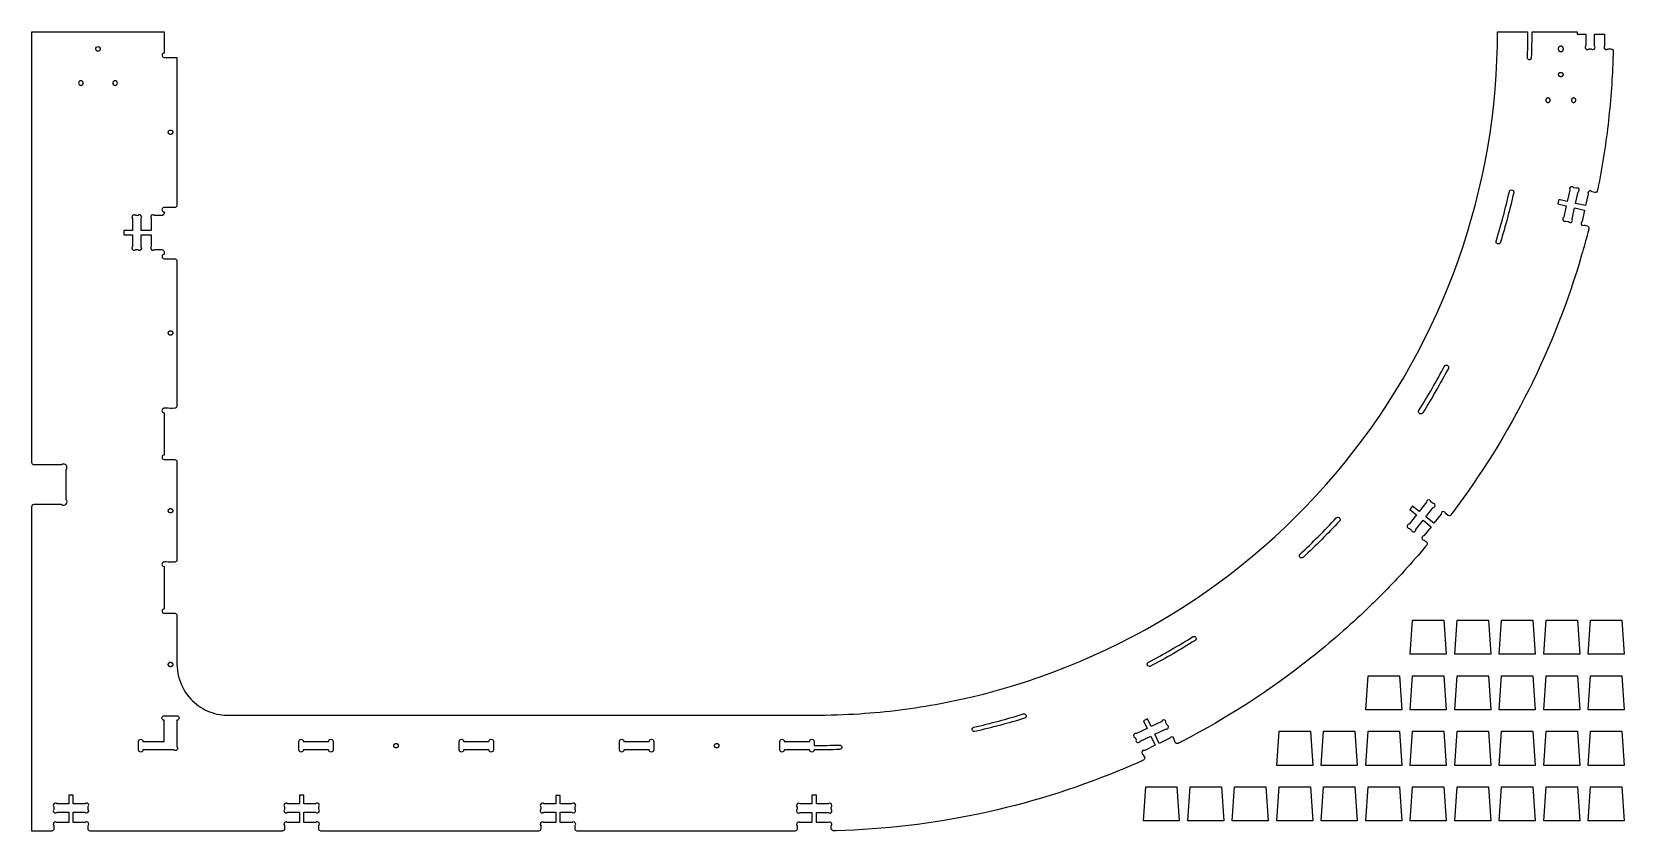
# Model space of a CAD drawing. Extents: x 1.2 to 94.4, y 0.6 to 47.4.
import ezdxf

# ---------------------------------------------------------------- set-up
doc = ezdxf.new("R2010")
doc.units = 0
for name, color, linetype in [('CUTOUT', 18, 'CONTINUOUS'), ('SCREW_LOCATION_MARKERS', 1, 'CONTINUOUS'), ('THRUCUT_RIB_WEDGES_TAB_AND', 3, 'CONTINUOUS')]:
    doc.layers.add(name, color=color, linetype=linetype)

msp = doc.modelspace()

# ---------------------------------------------------------------- linework, layer by layer
at = {"layer": 'CUTOUT'}
for points in [[(29.541, 7.393), (47.011, 7.393, 0.014992), (49.681, 7.487, 0.030188), (54.395, 8.081, 0.172311), (77.538, 21.546, 0.172309), (87.003, 46.593, 0.003765), (87.009, 46.993, -0.001255), (87.011, 47.393), (88.77, 47.393, -0.003936), (88.767, 47.09, -0.000999), (88.743, 45.896, 0.420627), (88.87, 45.766, 0.404519), (89.005, 45.896, 0.00387), (89.024, 46.649, 0.00391), (89.031, 47.393), (91.677, 47.393), (91.677, 47.263), (92.177, 47.263), (92.177, 46.577, -0.08601), (92.166, 46.559, 0.186349), (92.139, 46.482, 0.284949), (92.214, 46.367, 0.285005), (92.35, 46.384, 0.066648), (92.355, 46.389, -0.145329), (92.36, 46.393), (92.493, 46.393, -0.08601), (92.51, 46.383, 0.186349), (92.588, 46.355, 0.284949), (92.703, 46.431, 0.285005), (92.686, 46.567, 0.066648), (92.681, 46.572, -0.145329), (92.677, 46.577), (92.677, 47.263), (93.277, 47.263), (93.277, 46.577, -0.08601), (93.266, 46.559, 0.186349), (93.239, 46.482, 0.284949), (93.314, 46.367, 0.285005), (93.45, 46.384, -0.174516), (93.488, 46.397, -0.005599), (93.647, 46.393, -0.412012), (93.778, 46.254, -0.001671), (93.761, 45.746, -0.020299), (93.474, 41.962, -0.020298), (92.881, 38.213, -0.02116), (92.847, 38.075, -0.313507), (92.738, 37.987, -0.03767), (92.722, 37.987, -0.027959), (92.7, 37.99), (92.538, 38.027, -0.08601), (92.523, 38.041, 0.186349), (92.454, 38.085, 0.284949), (92.325, 38.037, 0.285005), (92.311, 37.901, 0.066648), (92.315, 37.895, -0.145329), (92.318, 37.889), (92.165, 37.22), (91.58, 37.353), (91.733, 38.022, -0.086009), (91.747, 38.037, 0.186349), (91.791, 38.106, 0.284949), (91.743, 38.235, 0.285005), (91.606, 38.249, 0.066647), (91.601, 38.245, -0.145328), (91.594, 38.242), (91.466, 38.272, -0.086011), (91.451, 38.286, 0.186349), (91.381, 38.33, 0.284949), (91.253, 38.282, 0.285005), (91.239, 38.145, 0.066648), (91.243, 38.14, -0.14533), (91.245, 38.133), (91.093, 37.465), (90.605, 37.576), (90.547, 37.322), (91.035, 37.211), (90.882, 36.542, -0.08601), (90.868, 36.527, 0.186349), (90.824, 36.458, 0.284949), (90.872, 36.329, 0.285005), (91.009, 36.315, 0.066648), (91.014, 36.319, -0.145329), (91.02, 36.322), (91.149, 36.292, -0.08601), (91.164, 36.278, 0.186349), (91.234, 36.234, 0.284949), (91.362, 36.282, 0.285005), (91.376, 36.419, 0.066648), (91.372, 36.425, -0.145329), (91.37, 36.431), (91.522, 37.1), (92.107, 36.966), (91.955, 36.297, -0.08601), (91.94, 36.282, 0.186349), (91.896, 36.213, 0.284949), (91.944, 36.084, 0.285005), (92.081, 36.07, -0.171732), (92.117, 36.075, -0.008389), (92.255, 36.04, -0.18948), (92.335, 35.981, -0.192815), (92.353, 35.885, -0.014923), (92.299, 35.655, -0.005581), (91.931, 34.334, -0.045401), (88.835, 26.44, -0.04541), (84.367, 19.236, -0.01329), (84.27, 19.114, -0.32188), (84.129, 19.078, -0.03767), (84.114, 19.085, -0.028141), (84.095, 19.098), (83.965, 19.201, -0.08601), (83.958, 19.22, 0.186349), (83.915, 19.29, 0.284949), (83.778, 19.303, 0.285005), (83.706, 19.186, 0.066648), (83.707, 19.179, -0.145329), (83.707, 19.172), (83.279, 18.636), (82.81, 19.01), (83.238, 19.546, -0.079592), (83.26, 19.555, 0.210465), (83.335, 19.609, 0.269976), (83.336, 19.741, 0.269963), (83.222, 19.805, 0.065723), (83.215, 19.804, -0.145462), (83.209, 19.805), (83.105, 19.887, -0.086011), (83.098, 19.906, 0.186349), (83.055, 19.976, 0.284949), (82.918, 19.988, 0.285005), (82.846, 19.872, 0.066648), (82.847, 19.865, -0.14533), (82.847, 19.858), (82.419, 19.321), (82.028, 19.633), (81.866, 19.43), (82.257, 19.118), (81.829, 18.582, -0.08601), (81.81, 18.574, 0.186349), (81.74, 18.531, 0.284949), (81.728, 18.394, 0.285005), (81.845, 18.323, 0.066648), (81.852, 18.323, -0.145329), (81.858, 18.323), (81.962, 18.241, -0.08601), (81.969, 18.222, 0.186349), (82.012, 18.152, 0.284949), (82.149, 18.139, 0.285005), (82.221, 18.256, 0.066648), (82.22, 18.263, -0.145329), (82.22, 18.27), (82.648, 18.806), (83.117, 18.432), (82.689, 17.896, -0.08601), (82.67, 17.889, 0.186349), (82.6, 17.845, 0.284949), (82.588, 17.709, 0.285005), (82.705, 17.637, -0.171843), (82.739, 17.625, -0.008145), (82.848, 17.534, -0.412159), (82.864, 17.343, -0.001604), (82.534, 16.956, -0.01043), (81.234, 15.501, -0.013945), (79.403, 13.643, -0.023705), (76.062, 10.728, -0.048124), (68.521, 5.853, -0.006591), (68.314, 5.749, -0.199692), (68.22, 5.743, -0.098491), (68.179, 5.768, -0.089268), (68.146, 5.81), (68.074, 5.959, -0.08601), (68.076, 5.98, 0.186349), (68.067, 6.062, 0.284949), (67.949, 6.132, 0.285005), (67.834, 6.058, 0.066648), (67.832, 6.051, -0.145329), (67.828, 6.045), (67.21, 5.748), (66.95, 6.288), (67.568, 6.586, -0.086009), (67.589, 6.584, 0.186349), (67.67, 6.593, 0.284949), (67.741, 6.711, 0.285005), (67.667, 6.826, 0.066647), (67.66, 6.828, -0.145328), (67.654, 6.831), (67.597, 6.95, -0.086011), (67.598, 6.971, 0.186349), (67.59, 7.053, 0.284949), (67.472, 7.123, 0.285005), (67.356, 7.049, 0.066648), (67.354, 7.042, -0.14533), (67.351, 7.036), (66.733, 6.739), (66.516, 7.189), (66.282, 7.076), (66.499, 6.626), (65.881, 6.328, -0.08601), (65.86, 6.33, 0.186349), (65.778, 6.321, 0.284949), (65.708, 6.203, 0.285005), (65.782, 6.088, 0.066648), (65.789, 6.086, -0.145329), (65.795, 6.083), (65.852, 5.963, -0.08601), (65.85, 5.943, 0.186349), (65.859, 5.861, 0.284949), (65.977, 5.791, 0.285005), (66.092, 5.865, 0.066648), (66.094, 5.871, -0.145329), (66.097, 5.878), (66.716, 6.175), (66.976, 5.635), (66.358, 5.337, -0.08601), (66.337, 5.339, 0.186349), (66.256, 5.33, 0.284949), (66.185, 5.212, 0.285005), (66.259, 5.097, -0.171732), (66.285, 5.071, -0.008389), (66.344, 4.942, -0.18948), (66.348, 4.842, -0.192809), (66.283, 4.768, -0.014903), (66.072, 4.668, -0.005552), (64.815, 4.135, -0.045436), (56.712, 1.631, -0.045435), (48.289, 0.632, -0.017754), (48.13, 0.633, -0.344405), (48.014, 0.732, -0.0252), (48.013, 0.744, -0.021798), (48.012, 0.758), (48.012, 0.924, -0.08601), (48.022, 0.942, 0.186349), (48.05, 1.019, 0.284949), (47.974, 1.134, 0.285005), (47.838, 1.117, 0.066648), (47.833, 1.112, -0.145329), (47.828, 1.108), (47.142, 1.108), (47.142, 1.708), (47.828, 1.708, -0.079592), (47.848, 1.696, 0.210465), (47.938, 1.671, 0.269976), (48.041, 1.753, 0.269963), (48.02, 1.882, 0.065723), (48.016, 1.887, -0.145462), (48.012, 1.892), (48.012, 2.024, -0.086011), (48.022, 2.042, 0.186349), (48.05, 2.119, 0.284949), (47.974, 2.234, 0.285005), (47.838, 2.217, 0.066648), (47.833, 2.212, -0.14533), (47.828, 2.208), (47.142, 2.208), (47.142, 2.708), (46.882, 2.708), (46.882, 2.208), (46.196, 2.208, -0.08601), (46.178, 2.218, 0.186349), (46.1, 2.246, 0.284949), (45.986, 2.17, 0.285005), (46.003, 2.034, 0.066648), (46.008, 2.029, -0.145329), (46.012, 2.024), (46.012, 1.892, -0.08601), (46.001, 1.874, 0.186349), (45.974, 1.797, 0.284949), (46.049, 1.682, 0.285005), (46.185, 1.699, 0.066648), (46.19, 1.704, -0.145329), (46.196, 1.708), (46.882, 1.708), (46.882, 1.108), (46.196, 1.108, -0.08601), (46.178, 1.118, 0.186349), (46.1, 1.146, 0.284949), (45.986, 1.07, 0.285005), (46.003, 0.934, -0.17359), (46.015, 0.898, -0.006584), (46.012, 0.745, -0.18948), (45.972, 0.654, -0.18948), (45.882, 0.615), (33.142, 0.615, -0.18948), (33.051, 0.654, -0.189479), (33.012, 0.745), (33.012, 0.931, -0.08601), (33.022, 0.949, 0.186349), (33.05, 1.026, 0.284949), (32.974, 1.141, 0.285005), (32.838, 1.124, 0.066648), (32.833, 1.119, -0.145329), (32.828, 1.115), (32.142, 1.115), (32.142, 1.715), (32.828, 1.715, -0.086009), (32.846, 1.704, 0.186349), (32.923, 1.677, 0.284949), (33.038, 1.752, 0.285005), (33.021, 1.888, 0.066647), (33.016, 1.893, -0.145328), (33.012, 1.899), (33.012, 2.031, -0.086011), (33.022, 2.049, 0.186349), (33.05, 2.126, 0.284949), (32.974, 2.241, 0.285005), (32.838, 2.224, 0.066648), (32.833, 2.219, -0.14533), (32.828, 2.215), (32.142, 2.215), (32.142, 2.702), (31.882, 2.702), (31.882, 2.215), (31.196, 2.215, -0.086011), (31.178, 2.225, 0.186349), (31.1, 2.253, 0.284949), (30.986, 2.177, 0.285005), (31.003, 2.041, 0.066648), (31.008, 2.036, -0.14533), (31.012, 2.031), (31.012, 1.899, -0.086009), (31.001, 1.881, 0.186349), (30.974, 1.803, 0.284949), (31.049, 1.689, 0.285005), (31.185, 1.706, 0.066647), (31.19, 1.71, -0.145328), (31.196, 1.715), (31.882, 1.715), (31.882, 1.115), (31.196, 1.115, -0.08601), (31.178, 1.125, 0.186349), (31.1, 1.153, 0.284949), (30.986, 1.077, 0.285005), (31.003, 0.941, -0.174446), (31.016, 0.903, -0.005753), (31.012, 0.745, -0.189479), (30.972, 0.654, -0.18948), (30.882, 0.615), (18.142, 0.615, -0.18948), (18.051, 0.654, -0.189479), (18.012, 0.745), (18.012, 0.931, -0.08601), (18.022, 0.949, 0.186349), (18.05, 1.026, 0.284949), (17.974, 1.141, 0.285005), (17.838, 1.124, 0.066648), (17.833, 1.119, -0.145329), (17.828, 1.115), (17.142, 1.115), (17.142, 1.715), (17.828, 1.715, -0.079592), (17.848, 1.703, 0.210465), (17.938, 1.678, 0.269976), (18.041, 1.759, 0.269963), (18.02, 1.889, 0.065723), (18.016, 1.893, -0.145462), (18.012, 1.899), (18.012, 2.031, -0.079594), (18.024, 2.051, 0.210466), (18.049, 2.141, 0.269976), (17.967, 2.244, 0.269963), (17.838, 2.223, 0.065724), (17.833, 2.219, -0.145464), (17.828, 2.215), (17.142, 2.215), (17.142, 2.715), (16.882, 2.715), (16.882, 2.215), (16.196, 2.215, -0.08601), (16.178, 2.225, 0.186349), (16.1, 2.253, 0.284949), (15.986, 2.177, 0.285005), (16.003, 2.041, 0.066648), (16.008, 2.036, -0.145329), (16.012, 2.031), (16.012, 1.899, -0.08601), (16.001, 1.881, 0.186349), (15.974, 1.803, 0.284949), (16.049, 1.689, 0.285005), (16.185, 1.706, 0.066648), (16.19, 1.71, -0.145329), (16.196, 1.715), (16.882, 1.715), (16.882, 1.115), (16.196, 1.115, -0.08601), (16.178, 1.125, 0.186349), (16.1, 1.153, 0.284949), (15.986, 1.077, 0.285005), (16.003, 0.941, -0.174445), (16.016, 0.903, -0.005754), (16.012, 0.745, -0.18948), (15.972, 0.654, -0.18948), (15.882, 0.615), (4.642, 0.615, -0.18948), (4.551, 0.654, -0.189479), (4.512, 0.745), (4.512, 0.931, -0.08601), (4.522, 0.949, 0.186349), (4.55, 1.026, 0.284949), (4.474, 1.141, 0.285005), (4.338, 1.124, 0.066648), (4.333, 1.119, -0.145329), (4.328, 1.115), (3.642, 1.115), (3.642, 1.715), (4.328, 1.715, -0.086009), (4.346, 1.704, 0.186349), (4.423, 1.677, 0.284949), (4.538, 1.752, 0.285005), (4.521, 1.888, 0.066647), (4.516, 1.893, -0.145328), (4.512, 1.899), (4.512, 2.031, -0.086011), (4.522, 2.049, 0.186349), (4.55, 2.126, 0.284949), (4.474, 2.241, 0.285005), (4.338, 2.224, 0.066648), (4.333, 2.219, -0.14533), (4.328, 2.215), (3.642, 2.215), (3.642, 2.715), (3.382, 2.715), (3.382, 2.215), (2.696, 2.215, -0.08601), (2.678, 2.225, 0.186349), (2.6, 2.253, 0.284949), (2.486, 2.177, 0.285005), (2.503, 2.041, 0.066648), (2.508, 2.036, -0.145329), (2.512, 2.031), (2.512, 1.899, -0.08601), (2.501, 1.881, 0.186349), (2.474, 1.803, 0.284949), (2.549, 1.689, 0.285005), (2.685, 1.706, 0.066648), (2.69, 1.71, -0.145329), (2.696, 1.715), (3.382, 1.715), (3.382, 1.115), (2.696, 1.115, -0.08601), (2.678, 1.125, 0.186349), (2.6, 1.153, 0.284949), (2.486, 1.077, 0.285005), (2.503, 0.941, -0.174445), (2.516, 0.903, -0.005754), (2.512, 0.745, -0.18948), (2.472, 0.654, -0.18949), (2.382, 0.615, -0.010919), (2.149, 0.611, 0.00182), (1.219, 0.615), (1.22, 19.612, -0.189479), (1.259, 19.702, -0.189479), (1.35, 19.742), (2.937, 19.742, -0.094438), (2.958, 19.728, 0.152243), (3.05, 19.685, 0.307496), (3.252, 19.785, 0.307616), (3.234, 20.009, 0.066648), (3.226, 20.016, -0.145329), (3.22, 20.025), (3.22, 20.889), (3.219, 21.759, -0.094453), (3.233, 21.781, 0.152245), (3.276, 21.872, 0.307496), (3.176, 22.074, 0.307616), (2.952, 22.056, 0.066654), (2.945, 22.048, -0.145348), (2.937, 22.042), (1.349, 22.042, -0.190358), (1.259, 22.081, -0.190357), (1.219, 22.172), (1.219, 47.393), (8.961, 47.393), (8.961, 46.153, 0.333204), (8.839, 46.052, 0.475732), (8.961, 45.893, 0.00986), (9.336, 45.891, -0.003287), (9.712, 45.893, 0), (9.712, 45.143, -0.000001), (9.712, 44.393), (9.712, 37.24, -0.393071), (9.582, 37.11, -0.021193), (9.075, 37.113, 0.039099), (8.948, 37.11, 0.398099), (8.835, 36.977, 0.383736), (8.962, 36.85, -0.034204), (8.955, 36.749, -0.24922), (8.889, 36.658, -0.057457), (8.864, 36.649, -0.04807), (8.832, 36.645), (8.395, 36.645, -0.08601), (8.378, 36.655, 0.186349), (8.3, 36.683, 0.284949), (8.186, 36.607, 0.285005), (8.202, 36.471, 0.066648), (8.207, 36.466, -0.145329), (8.212, 36.461), (8.212, 35.775), (7.612, 35.775), (7.612, 36.461, -0.079592), (7.623, 36.481, 0.210465), (7.648, 36.571, 0.269976), (7.567, 36.674, 0.269963), (7.437, 36.654, 0.065723), (7.433, 36.649, -0.145462), (7.428, 36.645), (7.295, 36.645, -0.086011), (7.278, 36.655, 0.186349), (7.2, 36.683, 0.284949), (7.086, 36.607, 0.285005), (7.102, 36.471, 0.066648), (7.107, 36.466, -0.14533), (7.112, 36.461), (7.112, 35.775), (6.612, 35.775), (6.612, 35.515), (7.112, 35.515), (7.112, 34.829, -0.08601), (7.101, 34.811, 0.186349), (7.074, 34.734, 0.284949), (7.149, 34.619, 0.285005), (7.285, 34.636, 0.066648), (7.29, 34.641, -0.145329), (7.295, 34.645), (7.428, 34.645, -0.079593), (7.448, 34.633, 0.210465), (7.538, 34.608, 0.269976), (7.641, 34.69, 0.269963), (7.62, 34.819, 0.065724), (7.616, 34.824, -0.145463), (7.612, 34.829), (7.612, 35.515), (8.212, 35.515), (8.212, 34.829, -0.08601), (8.201, 34.811, 0.186349), (8.174, 34.734, 0.284949), (8.249, 34.619, 0.285005), (8.385, 34.636, 0.066648), (8.39, 34.641, -0.145329), (8.395, 34.645), (8.832, 34.645, -0.18948), (8.922, 34.605, -0.189547), (8.962, 34.515, -0.013732), (8.962, 34.443, 0.004577), (8.962, 34.37, 0.333204), (8.84, 34.268, 0.475731), (8.962, 34.11, 0.014406), (9.272, 34.111, -0.016927), (9.582, 34.11, -0.189483), (9.672, 34.071, -0.189475), (9.712, 33.98), (9.712, 25.49, -0.190358), (9.673, 25.4, -0.190359), (9.582, 25.36, -0.019669), (9.075, 25.363, 0.03842), (8.948, 25.36, 0.398099), (8.835, 25.227, 0.383736), (8.962, 25.1), (8.962, 22.62, 0.333204), (8.84, 22.518, 0.475732), (8.962, 22.36, 0.014405), (9.272, 22.361, -0.016922), (9.582, 22.36, -0.393072), (9.712, 22.23), (9.712, 16.492, -0.395029), (9.582, 16.362, -0.019669), (9.075, 16.365, 0.03842), (8.948, 16.361, 0.398099), (8.835, 16.228, 0.383736), (8.962, 16.102), (8.962, 13.622, 0.333204), (8.84, 13.52, 0.475732), (8.962, 13.362, 0.014405), (9.272, 13.363, -0.016922), (9.582, 13.362, -0.393071), (9.712, 13.232), (9.712, 10.393, 0.057051), (9.811, 9.645, 0.114694), (10.422, 8.455, 0.09987), (11.353, 7.719, 0.099763), (12.497, 7.401, 0.00909), (12.568, 7.397, 0.004483), (12.712, 7.393)], [(5.225, 46.393, -0.414214), (5.09, 46.258, -0.414214), (4.955, 46.393, -0.414214), (5.09, 46.528, -0.414214)], [(4.225, 44.393, 0.414214), (4.09, 44.528, 0.414214), (3.955, 44.393, 0.414214), (4.09, 44.258, 0.414214)], [(6.225, 44.393, 0.414214), (6.09, 44.528, 0.414214), (5.955, 44.393, 0.414214), (6.09, 44.258, 0.414214)], [(87.701, 38.04), (87.703, 38.049), (87.705, 38.057), (87.709, 38.065), (87.713, 38.072), (87.717, 38.079), (87.722, 38.086), (87.728, 38.092), (87.734, 38.099, -0.414214), (87.919, 38.099), (87.926, 38.093), (87.931, 38.086), (87.936, 38.079), (87.941, 38.071), (87.945, 38.063), (87.948, 38.056), (87.951, 38.048), (87.954, 38.039), (87.955, 38.031), (87.957, 38.023), (87.958, 38.015), (87.958, 38.006), (87.957, 37.998), (87.957, 37.989), (87.955, 37.981), (87.953, 37.973), (87.911, 37.79), (87.868, 37.608), (87.824, 37.426), (87.779, 37.244), (87.733, 37.062), (87.687, 36.88), (87.64, 36.699), (87.592, 36.517), (87.543, 36.336), (87.493, 36.155), (87.442, 35.975), (87.391, 35.794), (87.339, 35.614), (87.286, 35.434), (87.232, 35.254), (87.178, 35.075), (87.175, 35.067), (87.172, 35.059), (87.169, 35.051), (87.165, 35.044), (87.161, 35.036), (87.156, 35.029), (87.15, 35.023), (87.144, 35.016, -0.414214), (86.959, 35.016), (86.953, 35.023), (86.947, 35.03), (86.942, 35.037), (86.938, 35.044), (86.934, 35.052), (86.93, 35.06), (86.927, 35.068), (86.925, 35.076), (86.923, 35.084), (86.922, 35.092), (86.921, 35.101), (86.921, 35.109), (86.921, 35.118), (86.922, 35.126), (86.923, 35.134), (86.925, 35.142), (86.98, 35.322), (87.033, 35.502), (87.086, 35.682), (87.139, 35.862), (87.19, 36.043), (87.24, 36.223), (87.29, 36.404), (87.339, 36.585), (87.387, 36.766), (87.434, 36.948), (87.481, 37.129), (87.526, 37.311), (87.571, 37.493), (87.615, 37.676), (87.658, 37.858)], [(82.403, 25.228), (82.502, 25.387), (82.6, 25.546), (82.697, 25.705), (82.794, 25.866), (82.89, 26.026), (82.986, 26.187), (83.08, 26.349), (83.174, 26.511), (83.268, 26.674), (83.361, 26.837), (83.453, 27.001), (83.544, 27.165), (83.635, 27.33), (83.724, 27.495), (83.814, 27.66), (83.902, 27.826), (83.907, 27.834), (83.912, 27.84), (83.917, 27.847), (83.923, 27.853), (83.929, 27.859), (83.935, 27.864), (83.942, 27.869), (83.949, 27.874), (83.957, 27.878), (83.964, 27.881), (83.972, 27.884), (83.981, 27.887), (83.989, 27.889), (83.998, 27.891), (84.006, 27.891), (84.015, 27.892, -0.414214), (84.146, 27.761), (84.146, 27.752), (84.145, 27.743), (84.144, 27.735), (84.142, 27.727), (84.139, 27.718), (84.136, 27.711), (84.133, 27.703), (84.129, 27.696), (84.04, 27.529), (83.951, 27.364), (83.861, 27.199), (83.77, 27.034), (83.679, 26.87), (83.587, 26.706), (83.494, 26.543), (83.401, 26.38), (83.307, 26.218), (83.212, 26.057), (83.117, 25.895), (83.021, 25.735), (82.924, 25.575), (82.826, 25.415), (82.728, 25.256), (82.629, 25.097), (82.625, 25.09), (82.62, 25.083), (82.615, 25.077), (82.609, 25.07), (82.603, 25.065), (82.596, 25.059), (82.59, 25.054), (82.582, 25.05), (82.575, 25.046), (82.567, 25.042), (82.559, 25.039), (82.551, 25.036), (82.543, 25.034), (82.534, 25.033), (82.525, 25.032), (82.516, 25.032, -0.414214), (82.385, 25.163), (82.385, 25.172), (82.386, 25.181), (82.387, 25.189), (82.389, 25.197), (82.391, 25.205), (82.395, 25.213), (82.398, 25.22)], [(77.572, 18.944), (77.578, 18.95), (77.584, 18.956), (77.591, 18.961), (77.598, 18.965), (77.605, 18.969), (77.613, 18.972), (77.621, 18.975), (77.63, 18.978, -0.414214), (77.79, 18.886), (77.793, 18.877), (77.794, 18.868), (77.795, 18.859), (77.795, 18.851), (77.795, 18.842), (77.794, 18.833), (77.792, 18.825), (77.79, 18.817), (77.788, 18.809), (77.785, 18.801), (77.781, 18.793), (77.777, 18.786), (77.773, 18.779), (77.768, 18.772), (77.762, 18.765), (77.757, 18.759), (77.629, 18.622), (77.5, 18.486), (77.371, 18.35), (77.241, 18.215), (77.111, 18.08), (76.98, 17.946), (76.848, 17.813), (76.716, 17.68), (76.583, 17.547), (76.449, 17.416), (76.315, 17.284), (76.181, 17.154), (76.045, 17.024), (75.909, 16.894), (75.773, 16.765), (75.636, 16.637), (75.63, 16.631), (75.623, 16.626), (75.617, 16.621), (75.609, 16.617), (75.602, 16.613), (75.594, 16.609), (75.586, 16.606), (75.577, 16.603, -0.414214), (75.417, 16.696), (75.415, 16.705), (75.414, 16.713), (75.413, 16.722), (75.413, 16.731), (75.413, 16.739), (75.414, 16.748), (75.415, 16.756), (75.417, 16.765), (75.42, 16.773), (75.423, 16.781), (75.426, 16.788), (75.43, 16.796), (75.435, 16.803), (75.44, 16.81), (75.445, 16.816), (75.451, 16.822), (75.588, 16.95), (75.724, 17.079), (75.86, 17.209), (75.996, 17.339), (76.13, 17.469), (76.264, 17.6), (76.398, 17.732), (76.531, 17.865), (76.663, 17.998), (76.795, 18.131), (76.926, 18.265), (77.056, 18.4), (77.186, 18.535), (77.315, 18.671), (77.444, 18.807)], [(69.171, 11.995), (69.178, 11.999), (69.186, 12.003), (69.194, 12.006), (69.201, 12.008), (69.209, 12.01), (69.218, 12.011), (69.227, 12.012), (69.236, 12.012, -0.414214), (69.367, 11.881), (69.367, 11.872), (69.366, 11.864), (69.364, 11.855), (69.362, 11.846), (69.36, 11.838), (69.357, 11.83), (69.353, 11.823), (69.349, 11.815), (69.344, 11.808), (69.339, 11.801), (69.334, 11.795), (69.328, 11.789), (69.322, 11.783), (69.316, 11.778), (69.309, 11.773), (69.302, 11.768), (69.142, 11.669), (68.983, 11.571), (68.823, 11.473), (68.663, 11.376), (68.502, 11.28), (68.341, 11.184), (68.179, 11.089), (68.017, 10.995), (67.854, 10.901), (67.691, 10.809), (67.528, 10.717), (67.364, 10.625), (67.199, 10.535), (67.035, 10.445), (66.87, 10.356), (66.704, 10.267), (66.697, 10.263), (66.689, 10.26), (66.681, 10.257), (66.673, 10.254), (66.665, 10.252), (66.656, 10.251), (66.647, 10.25), (66.639, 10.25, -0.414214), (66.508, 10.381), (66.508, 10.39), (66.509, 10.398), (66.51, 10.407), (66.512, 10.416), (66.515, 10.424), (66.518, 10.432), (66.522, 10.44), (66.526, 10.447), (66.53, 10.454), (66.535, 10.461), (66.541, 10.467), (66.546, 10.474), (66.553, 10.479), (66.559, 10.485), (66.566, 10.489), (66.573, 10.494), (66.739, 10.582), (66.904, 10.671), (67.069, 10.761), (67.233, 10.852), (67.397, 10.943), (67.56, 11.035), (67.723, 11.128), (67.886, 11.221), (68.048, 11.315), (68.21, 11.41), (68.371, 11.506), (68.532, 11.602), (68.692, 11.699), (68.852, 11.797), (69.012, 11.896)], [(59.251, 7.471), (59.26, 7.473), (59.268, 7.475), (59.276, 7.476), (59.285, 7.476), (59.293, 7.476), (59.301, 7.475), (59.31, 7.473), (59.319, 7.471, -0.414214), (59.412, 7.311), (59.409, 7.302), (59.406, 7.294), (59.402, 7.286), (59.398, 7.278), (59.393, 7.271), (59.388, 7.264), (59.383, 7.257), (59.377, 7.251), (59.371, 7.245), (59.364, 7.24), (59.357, 7.235), (59.35, 7.231), (59.343, 7.227), (59.335, 7.224), (59.327, 7.221), (59.319, 7.218), (59.14, 7.164), (58.96, 7.11), (58.781, 7.057), (58.6, 7.005), (58.42, 6.953), (58.24, 6.903), (58.059, 6.853), (57.878, 6.804), (57.697, 6.756), (57.515, 6.708), (57.333, 6.662), (57.152, 6.616), (56.969, 6.571), (56.787, 6.527), (56.604, 6.483), (56.422, 6.441), (56.414, 6.439), (56.405, 6.437), (56.397, 6.437), (56.388, 6.436), (56.38, 6.436), (56.371, 6.437), (56.363, 6.439), (56.354, 6.441, -0.414214), (56.261, 6.601), (56.264, 6.61), (56.267, 6.618), (56.271, 6.626), (56.275, 6.634), (56.28, 6.641), (56.285, 6.648), (56.29, 6.654), (56.296, 6.66), (56.302, 6.666), (56.309, 6.671), (56.316, 6.676), (56.323, 6.681), (56.33, 6.685), (56.338, 6.688), (56.346, 6.691), (56.354, 6.693), (56.537, 6.736), (56.719, 6.779), (56.902, 6.823), (57.084, 6.868), (57.266, 6.914), (57.447, 6.961), (57.629, 7.008), (57.81, 7.056), (57.991, 7.105), (58.172, 7.155), (58.353, 7.206), (58.533, 7.257), (58.713, 7.309), (58.893, 7.362), (59.072, 7.416)], [(9.528, 5.364), (7.722, 5.364, -1), (7.462, 5.364), (7.462, 5.863, -1), (7.722, 5.863), (8.962, 5.864), (8.962, 7.103, -1), (8.962, 7.363), (9.712, 7.363, -1), (9.712, 7.103), (9.712, 5.548, -1)], [(17.107, 5.864), (18.587, 5.864, -1), (18.847, 5.864), (18.847, 5.364, -1), (18.587, 5.364), (17.107, 5.364, -1), (16.847, 5.364), (16.847, 5.864, -1)], [(27.972, 5.364), (26.492, 5.364, -1), (26.232, 5.364), (26.232, 5.864, -1), (26.492, 5.864), (27.972, 5.864, -1), (28.232, 5.864), (28.232, 5.364, -1)], [(35.617, 5.364), (35.617, 5.864, -1), (35.877, 5.864), (37.357, 5.864, -1), (37.617, 5.864), (37.617, 5.364, -1), (37.357, 5.364), (35.877, 5.364, -1)], [(47.002, 5.625), (47.19, 5.626), (47.378, 5.627), (47.566, 5.629), (47.753, 5.632), (47.941, 5.636), (48.128, 5.64), (48.315, 5.646), (48.502, 5.652, -0.414214), (48.633, 5.521, -0.414214), (48.502, 5.39), (48.315, 5.384), (48.128, 5.379), (47.941, 5.374), (47.753, 5.37), (47.566, 5.368), (47.378, 5.365), (47.19, 5.364), (47.002, 5.364), (47.002, 5.364, -1), (46.742, 5.364), (45.262, 5.364, -1), (45.002, 5.364), (45.002, 5.864, -1), (45.262, 5.864), (46.742, 5.864, -1), (47.002, 5.864)]]:
    msp.add_lwpolyline(points, format="xyb", close=True, dxfattribs=at)
for points in [[(90.71, 46.548), (90.708, 46.548), (90.707, 46.548), (90.705, 46.548), (90.703, 46.548), (90.701, 46.548), (90.7, 46.548), (90.698, 46.548), (90.696, 46.548), (90.694, 46.548), (90.693, 46.547), (90.691, 46.547), (90.689, 46.547), (90.687, 46.547), (90.685, 46.546), (90.684, 46.546), (90.682, 46.546), (90.68, 46.545), (90.678, 46.545), (90.676, 46.545), (90.675, 46.544), (90.673, 46.544), (90.671, 46.543), (90.669, 46.543), (90.667, 46.542), (90.666, 46.542), (90.664, 46.541), (90.662, 46.541), (90.66, 46.54), (90.658, 46.539), (90.657, 46.539), (90.655, 46.538), (90.653, 46.537), (90.651, 46.537), (90.649, 46.536), (90.648, 46.535), (90.646, 46.534), (90.644, 46.534), (90.643, 46.533), (90.642, 46.533), (90.641, 46.532), (90.641, 46.532), (90.64, 46.531), (90.639, 46.531), (90.638, 46.531), (90.637, 46.53), (90.636, 46.53), (90.635, 46.529), (90.635, 46.529), (90.634, 46.528), (90.633, 46.528), (90.632, 46.527), (90.631, 46.527), (90.63, 46.526), (90.629, 46.526), (90.629, 46.525), (90.628, 46.525), (90.627, 46.524), (90.626, 46.524), (90.625, 46.523), (90.624, 46.522), (90.624, 46.522), (90.623, 46.521), (90.622, 46.521), (90.621, 46.52), (90.62, 46.52), (90.619, 46.519), (90.619, 46.519), (90.618, 46.518), (90.617, 46.517), (90.616, 46.517), (90.615, 46.516), (90.615, 46.516), (90.614, 46.515), (90.613, 46.514), (90.612, 46.514), (90.612, 46.513), (90.611, 46.512), (90.61, 46.512), (90.609, 46.511), (90.608, 46.51), (90.608, 46.51), (90.607, 46.509), (90.606, 46.508), (90.605, 46.508), (90.605, 46.507), (90.604, 46.506), (90.603, 46.506), (90.603, 46.505), (90.602, 46.504), (90.601, 46.504), (90.6, 46.503), (90.6, 46.502), (90.599, 46.501), (90.598, 46.501), (90.598, 46.5), (90.597, 46.499), (90.596, 46.499), (90.596, 46.498), (90.595, 46.497), (90.594, 46.496), (90.594, 46.496), (90.593, 46.495), (90.592, 46.494), (90.592, 46.493), (90.591, 46.493), (90.59, 46.492), (90.59, 46.491), (90.589, 46.49), (90.588, 46.489), (90.588, 46.489), (90.587, 46.488), (90.587, 46.487), (90.586, 46.486), (90.585, 46.485), (90.585, 46.485), (90.584, 46.484), (90.584, 46.483), (90.583, 46.482), (90.583, 46.481), (90.582, 46.481), (90.581, 46.48), (90.581, 46.479), (90.58, 46.478), (90.58, 46.477), (90.579, 46.476), (90.579, 46.476), (90.578, 46.475), (90.578, 46.474), (90.577, 46.473), (90.577, 46.472), (90.576, 46.471), (90.576, 46.471), (90.575, 46.47), (90.575, 46.469), (90.574, 46.468), (90.574, 46.467), (90.573, 46.466), (90.573, 46.465), (90.572, 46.464), (90.572, 46.464), (90.571, 46.463), (90.571, 46.462), (90.571, 46.461), (90.57, 46.46), (90.57, 46.459), (90.569, 46.457), (90.568, 46.456), (90.567, 46.454), (90.567, 46.452), (90.566, 46.45), (90.565, 46.449), (90.565, 46.447), (90.564, 46.445), (90.563, 46.443), (90.563, 46.441), (90.562, 46.44), (90.562, 46.438), (90.561, 46.436), (90.56, 46.434), (90.56, 46.432), (90.56, 46.431), (90.559, 46.429), (90.559, 46.427), (90.558, 46.425), (90.558, 46.423), (90.558, 46.422), (90.557, 46.42), (90.557, 46.418), (90.557, 46.416), (90.556, 46.414), (90.556, 46.413), (90.556, 46.411), (90.556, 46.409), (90.556, 46.407), (90.555, 46.405), (90.555, 46.404), (90.555, 46.402), (90.555, 46.4), (90.555, 46.398), (90.555, 46.397), (90.555, 46.395), (90.555, 46.393), (90.555, 46.392), (90.555, 46.39), (90.555, 46.388), (90.555, 46.386), (90.555, 46.385), (90.555, 46.383), (90.555, 46.381), (90.556, 46.379), (90.556, 46.378), (90.556, 46.376), (90.556, 46.374), (90.556, 46.372), (90.557, 46.37), (90.557, 46.369), (90.557, 46.367), (90.558, 46.365), (90.558, 46.363), (90.558, 46.361), (90.559, 46.36), (90.559, 46.358), (90.56, 46.356), (90.56, 46.354), (90.56, 46.352), (90.561, 46.351), (90.562, 46.349), (90.562, 46.347), (90.563, 46.345), (90.563, 46.343), (90.564, 46.342), (90.565, 46.34), (90.565, 46.338), (90.566, 46.336), (90.567, 46.334), (90.567, 46.333), (90.568, 46.331), (90.569, 46.329), (90.57, 46.327), (90.57, 46.326), (90.571, 46.326), (90.571, 46.325), (90.571, 46.324), (90.572, 46.323), (90.572, 46.322), (90.573, 46.321), (90.573, 46.32), (90.574, 46.32), (90.574, 46.319), (90.575, 46.318), (90.575, 46.317), (90.576, 46.316), (90.576, 46.315), (90.577, 46.314), (90.577, 46.314), (90.578, 46.313), (90.578, 46.312), (90.579, 46.311), (90.579, 46.31), (90.58, 46.309), (90.58, 46.308), (90.581, 46.308), (90.581, 46.307), (90.582, 46.306), (90.583, 46.305), (90.583, 46.304), (90.584, 46.304), (90.584, 46.303), (90.585, 46.302), (90.585, 46.301), (90.586, 46.3), (90.587, 46.3), (90.587, 46.299), (90.588, 46.298), (90.588, 46.297), (90.589, 46.296), (90.59, 46.296), (90.59, 46.295), (90.591, 46.294), (90.592, 46.293), (90.592, 46.293), (90.593, 46.292), (90.594, 46.291), (90.594, 46.29), (90.595, 46.29), (90.596, 46.289), (90.596, 46.288), (90.597, 46.287), (90.598, 46.287), (90.598, 46.286), (90.599, 46.285), (90.6, 46.284), (90.6, 46.284), (90.601, 46.283), (90.602, 46.282), (90.603, 46.282), (90.603, 46.281), (90.604, 46.28), (90.605, 46.28), (90.605, 46.279), (90.606, 46.278), (90.607, 46.278), (90.608, 46.277), (90.608, 46.276), (90.609, 46.276), (90.61, 46.275), (90.611, 46.274), (90.612, 46.274), (90.612, 46.273), (90.613, 46.272), (90.614, 46.272), (90.615, 46.271), (90.615, 46.27), (90.616, 46.27), (90.617, 46.269), (90.618, 46.269), (90.619, 46.268), (90.619, 46.268), (90.62, 46.267), (90.621, 46.266), (90.622, 46.266), (90.623, 46.265), (90.624, 46.265), (90.624, 46.264), (90.625, 46.264), (90.626, 46.263), (90.627, 46.262), (90.628, 46.262), (90.629, 46.261), (90.629, 46.261), (90.63, 46.26), (90.631, 46.26), (90.632, 46.259), (90.633, 46.259), (90.634, 46.258), (90.635, 46.258), (90.635, 46.257), (90.636, 46.257), (90.637, 46.257), (90.638, 46.256), (90.639, 46.256), (90.64, 46.255), (90.641, 46.255), (90.641, 46.254), (90.642, 46.254), (90.643, 46.253), (90.644, 46.253), (90.646, 46.252), (90.648, 46.251), (90.649, 46.251), (90.651, 46.25), (90.653, 46.249), (90.655, 46.248), (90.657, 46.248), (90.658, 46.247), (90.66, 46.247), (90.662, 46.246), (90.664, 46.245), (90.666, 46.245), (90.667, 46.244), (90.669, 46.244), (90.671, 46.243), (90.673, 46.243), (90.675, 46.242), (90.676, 46.242), (90.678, 46.242), (90.68, 46.241), (90.682, 46.241), (90.684, 46.241), (90.685, 46.24), (90.687, 46.24), (90.689, 46.24), (90.691, 46.239), (90.693, 46.239), (90.694, 46.239), (90.696, 46.239), (90.698, 46.239), (90.7, 46.239), (90.701, 46.239), (90.703, 46.238), (90.705, 46.238), (90.707, 46.238), (90.708, 46.238), (90.71, 46.238), (90.712, 46.238), (90.713, 46.238), (90.715, 46.238), (90.717, 46.238), (90.719, 46.239), (90.72, 46.239), (90.722, 46.239), (90.724, 46.239), (90.726, 46.239), (90.727, 46.239), (90.729, 46.239), (90.731, 46.24), (90.733, 46.24), (90.735, 46.24), (90.736, 46.241), (90.738, 46.241), (90.74, 46.241), (90.742, 46.242), (90.744, 46.242), (90.745, 46.242), (90.747, 46.243), (90.749, 46.243), (90.751, 46.244), (90.753, 46.244), (90.754, 46.245), (90.756, 46.245), (90.758, 46.246), (90.76, 46.247), (90.762, 46.247), (90.763, 46.248), (90.765, 46.248), (90.767, 46.249), (90.769, 46.25), (90.771, 46.251), (90.772, 46.251), (90.774, 46.252), (90.776, 46.253), (90.777, 46.253), (90.778, 46.254), (90.779, 46.254), (90.779, 46.255), (90.78, 46.255), (90.781, 46.256), (90.782, 46.256), (90.783, 46.257), (90.784, 46.257), (90.785, 46.257), (90.786, 46.258), (90.786, 46.258), (90.787, 46.259), (90.788, 46.259), (90.789, 46.26), (90.79, 46.26), (90.791, 46.261), (90.791, 46.261), (90.792, 46.262), (90.793, 46.262), (90.794, 46.263), (90.795, 46.264), (90.796, 46.264), (90.796, 46.265), (90.797, 46.265), (90.798, 46.266), (90.799, 46.266), (90.8, 46.267), (90.801, 46.268), (90.801, 46.268), (90.802, 46.269), (90.803, 46.269), (90.804, 46.27), (90.805, 46.27), (90.805, 46.271), (90.806, 46.272), (90.807, 46.272), (90.808, 46.273), (90.808, 46.274), (90.809, 46.274), (90.81, 46.275), (90.811, 46.276), (90.812, 46.276), (90.812, 46.277), (90.813, 46.278), (90.814, 46.278), (90.815, 46.279), (90.815, 46.28), (90.816, 46.28), (90.817, 46.281), (90.817, 46.282), (90.818, 46.282), (90.819, 46.283), (90.82, 46.284), (90.82, 46.284), (90.821, 46.285), (90.822, 46.286), (90.822, 46.287), (90.823, 46.287), (90.824, 46.288), (90.824, 46.289), (90.825, 46.29), (90.826, 46.29), (90.826, 46.291), (90.827, 46.292), (90.828, 46.293), (90.828, 46.293), (90.829, 46.294), (90.83, 46.295), (90.83, 46.296), (90.831, 46.296), (90.832, 46.297), (90.832, 46.298), (90.833, 46.299), (90.833, 46.3), (90.834, 46.3), (90.835, 46.301), (90.835, 46.302), (90.836, 46.303), (90.836, 46.304), (90.837, 46.304), (90.838, 46.305), (90.838, 46.306), (90.839, 46.307), (90.839, 46.308), (90.84, 46.308), (90.84, 46.309), (90.841, 46.31), (90.841, 46.311), (90.842, 46.312), (90.842, 46.313), (90.843, 46.314), (90.843, 46.314), (90.844, 46.315), (90.844, 46.316), (90.845, 46.317), (90.845, 46.318), (90.846, 46.319), (90.846, 46.32), (90.847, 46.32), (90.847, 46.321), (90.848, 46.322), (90.848, 46.323), (90.849, 46.324), (90.849, 46.325), (90.849, 46.326), (90.85, 46.326), (90.85, 46.327), (90.851, 46.329), (90.852, 46.331), (90.853, 46.333), (90.853, 46.334), (90.854, 46.336), (90.855, 46.338), (90.856, 46.34), (90.856, 46.342), (90.857, 46.343), (90.857, 46.345), (90.858, 46.347), (90.859, 46.349), (90.859, 46.351), (90.86, 46.352), (90.86, 46.354), (90.86, 46.356), (90.861, 46.358), (90.861, 46.36), (90.862, 46.361), (90.862, 46.363), (90.862, 46.365), (90.863, 46.367), (90.863, 46.369), (90.863, 46.37), (90.864, 46.372), (90.864, 46.374), (90.864, 46.376), (90.864, 46.378), (90.864, 46.379), (90.865, 46.381), (90.865, 46.383), (90.865, 46.385), (90.865, 46.386), (90.865, 46.388), (90.865, 46.39), (90.865, 46.392), (90.865, 46.393), (90.865, 46.395), (90.865, 46.397), (90.865, 46.398), (90.865, 46.4), (90.865, 46.402), (90.865, 46.404), (90.865, 46.405), (90.864, 46.407), (90.864, 46.409), (90.864, 46.411), (90.864, 46.413), (90.864, 46.414), (90.863, 46.416), (90.863, 46.418), (90.863, 46.42), (90.862, 46.422), (90.862, 46.423), (90.862, 46.425), (90.861, 46.427), (90.861, 46.429), (90.86, 46.431), (90.86, 46.432), (90.86, 46.434), (90.859, 46.436), (90.859, 46.438), (90.858, 46.44), (90.857, 46.441), (90.857, 46.443), (90.856, 46.445), (90.856, 46.447), (90.855, 46.449), (90.854, 46.45), (90.853, 46.452), (90.853, 46.454), (90.852, 46.456), (90.851, 46.457), (90.85, 46.459), (90.85, 46.46), (90.849, 46.461), (90.849, 46.462), (90.849, 46.463), (90.848, 46.464), (90.848, 46.464), (90.847, 46.465), (90.847, 46.466), (90.846, 46.467), (90.846, 46.468), (90.845, 46.469), (90.845, 46.47), (90.844, 46.471), (90.844, 46.471), (90.843, 46.472), (90.843, 46.473), (90.842, 46.474), (90.842, 46.475), (90.841, 46.476), (90.841, 46.476), (90.84, 46.477), (90.84, 46.478), (90.839, 46.479), (90.839, 46.48), (90.838, 46.481), (90.838, 46.481), (90.837, 46.482), (90.836, 46.483), (90.836, 46.484), (90.835, 46.485), (90.835, 46.485), (90.834, 46.486), (90.833, 46.487), (90.833, 46.488), (90.832, 46.489), (90.832, 46.489), (90.831, 46.49), (90.83, 46.491), (90.83, 46.492), (90.829, 46.493), (90.828, 46.493), (90.828, 46.494), (90.827, 46.495), (90.826, 46.496), (90.826, 46.496), (90.825, 46.497), (90.824, 46.498), (90.824, 46.499), (90.823, 46.499), (90.822, 46.5), (90.822, 46.501), (90.821, 46.501), (90.82, 46.502), (90.82, 46.503), (90.819, 46.504), (90.818, 46.504), (90.817, 46.505), (90.817, 46.506), (90.816, 46.506), (90.815, 46.507), (90.815, 46.508), (90.814, 46.508), (90.813, 46.509), (90.812, 46.51), (90.812, 46.51), (90.811, 46.511), (90.81, 46.512), (90.809, 46.512), (90.808, 46.513), (90.808, 46.514), (90.807, 46.514), (90.806, 46.515), (90.805, 46.516), (90.805, 46.516), (90.804, 46.517), (90.803, 46.517), (90.802, 46.518), (90.801, 46.519), (90.801, 46.519), (90.8, 46.52), (90.799, 46.52), (90.798, 46.521), (90.797, 46.521), (90.796, 46.522), (90.796, 46.522), (90.795, 46.523), (90.794, 46.524), (90.793, 46.524), (90.792, 46.525), (90.791, 46.525), (90.791, 46.526), (90.79, 46.526), (90.789, 46.527), (90.788, 46.527), (90.787, 46.528), (90.786, 46.528), (90.786, 46.529), (90.785, 46.529), (90.784, 46.53), (90.783, 46.53), (90.782, 46.531), (90.781, 46.531), (90.78, 46.531), (90.779, 46.532), (90.779, 46.532), (90.778, 46.533), (90.777, 46.533), (90.776, 46.534), (90.774, 46.534), (90.772, 46.535), (90.771, 46.536), (90.769, 46.537), (90.767, 46.537), (90.765, 46.538), (90.763, 46.539), (90.762, 46.539), (90.76, 46.54), (90.758, 46.541), (90.756, 46.541), (90.754, 46.542), (90.753, 46.542), (90.751, 46.543), (90.749, 46.543), (90.747, 46.544), (90.745, 46.544), (90.744, 46.545), (90.742, 46.545), (90.74, 46.545), (90.738, 46.546), (90.736, 46.546), (90.735, 46.546), (90.733, 46.547), (90.731, 46.547), (90.729, 46.547), (90.727, 46.547), (90.726, 46.548), (90.724, 46.548), (90.722, 46.548), (90.72, 46.548), (90.719, 46.548), (90.717, 46.548), (90.715, 46.548), (90.713, 46.548), (90.712, 46.548)], [(90.842, 44.893), (90.841, 44.887), (90.841, 44.88), (90.84, 44.874), (90.839, 44.867), (90.838, 44.861), (90.836, 44.855), (90.834, 44.849), (90.831, 44.843), (90.829, 44.837), (90.826, 44.831), (90.823, 44.826), (90.819, 44.821), (90.812, 44.811), (90.804, 44.801), (90.794, 44.793), (90.784, 44.786), (90.779, 44.782), (90.774, 44.779), (90.768, 44.776), (90.762, 44.774), (90.756, 44.771), (90.75, 44.769), (90.744, 44.767), (90.738, 44.766), (90.731, 44.765), (90.725, 44.764), (90.718, 44.764), (90.712, 44.763), (90.705, 44.764), (90.698, 44.764), (90.692, 44.765), (90.685, 44.766), (90.679, 44.767), (90.673, 44.769), (90.667, 44.771), (90.661, 44.774), (90.655, 44.776), (90.65, 44.779), (90.644, 44.782), (90.639, 44.786), (90.629, 44.793), (90.62, 44.801), (90.611, 44.811), (90.604, 44.821), (90.6, 44.826), (90.597, 44.831), (90.594, 44.837), (90.592, 44.843), (90.59, 44.849), (90.587, 44.855), (90.586, 44.861), (90.584, 44.867), (90.583, 44.874), (90.582, 44.88), (90.582, 44.887), (90.582, 44.893), (90.582, 44.9), (90.582, 44.907), (90.583, 44.913), (90.584, 44.92), (90.586, 44.926), (90.587, 44.932), (90.59, 44.938), (90.592, 44.944), (90.594, 44.95), (90.597, 44.955), (90.6, 44.961), (90.604, 44.966), (90.611, 44.976), (90.62, 44.985), (90.629, 44.994), (90.639, 45.001), (90.644, 45.005), (90.65, 45.008), (90.655, 45.011), (90.661, 45.013), (90.667, 45.015), (90.673, 45.018), (90.679, 45.019), (90.685, 45.021), (90.692, 45.022), (90.698, 45.023), (90.705, 45.023), (90.712, 45.023), (90.718, 45.023), (90.725, 45.023), (90.731, 45.022), (90.738, 45.021), (90.744, 45.019), (90.75, 45.018), (90.756, 45.015), (90.762, 45.013), (90.768, 45.011), (90.774, 45.008), (90.779, 45.005), (90.784, 45.001), (90.794, 44.994), (90.804, 44.985), (90.812, 44.976), (90.819, 44.966), (90.823, 44.961), (90.826, 44.955), (90.829, 44.95), (90.831, 44.944), (90.834, 44.938), (90.836, 44.932), (90.838, 44.926), (90.839, 44.92), (90.84, 44.913), (90.841, 44.907), (90.841, 44.9)], [(90.092, 43.393), (90.091, 43.4), (90.091, 43.407), (90.09, 43.413), (90.089, 43.42), (90.088, 43.426), (90.086, 43.432), (90.084, 43.438), (90.081, 43.444), (90.079, 43.45), (90.076, 43.455), (90.073, 43.461), (90.069, 43.466), (90.062, 43.476), (90.054, 43.485), (90.044, 43.494), (90.034, 43.501), (90.029, 43.505), (90.024, 43.508), (90.018, 43.511), (90.012, 43.513), (90.006, 43.515), (90, 43.518), (89.994, 43.519), (89.988, 43.521), (89.981, 43.522), (89.975, 43.523), (89.968, 43.523), (89.962, 43.523), (89.955, 43.523), (89.948, 43.523), (89.942, 43.522), (89.935, 43.521), (89.929, 43.519), (89.923, 43.518), (89.917, 43.515), (89.911, 43.513), (89.905, 43.511), (89.9, 43.508), (89.894, 43.505), (89.889, 43.501), (89.879, 43.494), (89.87, 43.485), (89.861, 43.476), (89.854, 43.466), (89.85, 43.461), (89.847, 43.455), (89.844, 43.45), (89.842, 43.444), (89.839, 43.438), (89.837, 43.432), (89.836, 43.426), (89.834, 43.42), (89.833, 43.413), (89.832, 43.407), (89.832, 43.4), (89.832, 43.393), (89.832, 43.387), (89.832, 43.38), (89.833, 43.374), (89.834, 43.367), (89.836, 43.361), (89.837, 43.355), (89.839, 43.349), (89.842, 43.343), (89.844, 43.337), (89.847, 43.331), (89.85, 43.326), (89.854, 43.321), (89.861, 43.311), (89.87, 43.301), (89.879, 43.293), (89.889, 43.286), (89.894, 43.282), (89.9, 43.279), (89.905, 43.276), (89.911, 43.274), (89.917, 43.271), (89.923, 43.269), (89.929, 43.267), (89.935, 43.266), (89.942, 43.265), (89.948, 43.264), (89.955, 43.264), (89.962, 43.263), (89.968, 43.264), (89.975, 43.264), (89.981, 43.265), (89.988, 43.266), (89.994, 43.267), (90, 43.269), (90.006, 43.271), (90.012, 43.274), (90.018, 43.276), (90.024, 43.279), (90.029, 43.282), (90.034, 43.286), (90.044, 43.293), (90.054, 43.301), (90.062, 43.311), (90.069, 43.321), (90.073, 43.326), (90.076, 43.331), (90.079, 43.337), (90.081, 43.343), (90.084, 43.349), (90.086, 43.355), (90.088, 43.361), (90.089, 43.367), (90.09, 43.374), (90.091, 43.38), (90.091, 43.387)], [(91.592, 43.393), (91.591, 43.4), (91.591, 43.407), (91.59, 43.413), (91.589, 43.42), (91.588, 43.426), (91.586, 43.432), (91.584, 43.438), (91.581, 43.444), (91.579, 43.45), (91.576, 43.455), (91.573, 43.461), (91.569, 43.466), (91.562, 43.476), (91.554, 43.485), (91.544, 43.494), (91.534, 43.501), (91.529, 43.505), (91.524, 43.508), (91.518, 43.511), (91.512, 43.513), (91.506, 43.515), (91.5, 43.518), (91.494, 43.519), (91.488, 43.521), (91.481, 43.522), (91.475, 43.523), (91.468, 43.523), (91.462, 43.523), (91.455, 43.523), (91.448, 43.523), (91.442, 43.522), (91.435, 43.521), (91.429, 43.519), (91.423, 43.518), (91.417, 43.515), (91.411, 43.513), (91.405, 43.511), (91.4, 43.508), (91.394, 43.505), (91.389, 43.501), (91.379, 43.494), (91.37, 43.485), (91.361, 43.476), (91.354, 43.466), (91.35, 43.461), (91.347, 43.455), (91.344, 43.45), (91.342, 43.444), (91.339, 43.438), (91.337, 43.432), (91.336, 43.426), (91.334, 43.42), (91.333, 43.413), (91.332, 43.407), (91.332, 43.4), (91.332, 43.393), (91.332, 43.387), (91.332, 43.38), (91.333, 43.374), (91.334, 43.367), (91.336, 43.361), (91.337, 43.355), (91.339, 43.349), (91.342, 43.343), (91.344, 43.337), (91.347, 43.331), (91.35, 43.326), (91.354, 43.321), (91.361, 43.311), (91.37, 43.301), (91.379, 43.293), (91.389, 43.286), (91.394, 43.282), (91.4, 43.279), (91.405, 43.276), (91.411, 43.274), (91.417, 43.271), (91.423, 43.269), (91.429, 43.267), (91.435, 43.266), (91.442, 43.265), (91.448, 43.264), (91.455, 43.264), (91.462, 43.263), (91.468, 43.264), (91.475, 43.264), (91.481, 43.265), (91.488, 43.266), (91.494, 43.267), (91.5, 43.269), (91.506, 43.271), (91.512, 43.274), (91.518, 43.276), (91.524, 43.279), (91.529, 43.282), (91.534, 43.286), (91.544, 43.293), (91.554, 43.301), (91.562, 43.311), (91.569, 43.321), (91.573, 43.326), (91.576, 43.331), (91.579, 43.337), (91.581, 43.343), (91.584, 43.349), (91.586, 43.355), (91.588, 43.361), (91.589, 43.367), (91.59, 43.374), (91.591, 43.38), (91.591, 43.387)]]:
    msp.add_lwpolyline(points, close=True, dxfattribs=at)
at = {"layer": 'SCREW_LOCATION_MARKERS'}
for points in [[(9.336, 41.648), (9.338, 41.648), (9.339, 41.648), (9.341, 41.648), (9.342, 41.648), (9.344, 41.648), (9.345, 41.648), (9.347, 41.648), (9.348, 41.648), (9.35, 41.648), (9.351, 41.648), (9.353, 41.647), (9.354, 41.647), (9.356, 41.647), (9.357, 41.647), (9.359, 41.647), (9.36, 41.646), (9.362, 41.646), (9.363, 41.646), (9.365, 41.645), (9.366, 41.645), (9.368, 41.645), (9.369, 41.644), (9.371, 41.644), (9.372, 41.643), (9.374, 41.643), (9.375, 41.642), (9.377, 41.642), (9.378, 41.641), (9.38, 41.641), (9.381, 41.64), (9.383, 41.64), (9.384, 41.639), (9.386, 41.639), (9.387, 41.638), (9.389, 41.637), (9.39, 41.637), (9.392, 41.636), (9.393, 41.636), (9.393, 41.635), (9.394, 41.635), (9.395, 41.635), (9.395, 41.634), (9.396, 41.634), (9.397, 41.634), (9.398, 41.633), (9.398, 41.633), (9.399, 41.632), (9.4, 41.632), (9.401, 41.632), (9.401, 41.631), (9.402, 41.631), (9.403, 41.63), (9.403, 41.63), (9.404, 41.629), (9.405, 41.629), (9.406, 41.629), (9.406, 41.628), (9.407, 41.628), (9.408, 41.627), (9.408, 41.627), (9.409, 41.626), (9.41, 41.626), (9.41, 41.625), (9.411, 41.625), (9.412, 41.624), (9.412, 41.624), (9.413, 41.623), (9.414, 41.623), (9.414, 41.622), (9.415, 41.622), (9.416, 41.621), (9.416, 41.621), (9.417, 41.62), (9.418, 41.62), (9.418, 41.619), (9.419, 41.619), (9.42, 41.618), (9.42, 41.618), (9.421, 41.617), (9.422, 41.617), (9.422, 41.616), (9.423, 41.616), (9.424, 41.615), (9.424, 41.614), (9.425, 41.614), (9.425, 41.613), (9.426, 41.613), (9.427, 41.612), (9.427, 41.612), (9.428, 41.611), (9.428, 41.61), (9.429, 41.61), (9.43, 41.609), (9.43, 41.609), (9.431, 41.608), (9.431, 41.607), (9.432, 41.607), (9.432, 41.606), (9.433, 41.605), (9.434, 41.605), (9.434, 41.604), (9.435, 41.604), (9.435, 41.603), (9.436, 41.602), (9.436, 41.602), (9.437, 41.601), (9.437, 41.6), (9.438, 41.6), (9.438, 41.599), (9.439, 41.598), (9.44, 41.598), (9.44, 41.597), (9.441, 41.596), (9.441, 41.596), (9.442, 41.595), (9.442, 41.594), (9.442, 41.594), (9.443, 41.593), (9.443, 41.592), (9.444, 41.592), (9.444, 41.591), (9.445, 41.59), (9.445, 41.59), (9.446, 41.589), (9.446, 41.588), (9.447, 41.587), (9.447, 41.587), (9.448, 41.586), (9.448, 41.585), (9.448, 41.585), (9.449, 41.584), (9.449, 41.583), (9.45, 41.582), (9.45, 41.582), (9.45, 41.581), (9.451, 41.58), (9.451, 41.58), (9.452, 41.579), (9.452, 41.578), (9.452, 41.577), (9.453, 41.577), (9.453, 41.576), (9.453, 41.575), (9.454, 41.574), (9.454, 41.574), (9.455, 41.572), (9.455, 41.571), (9.456, 41.569), (9.457, 41.568), (9.457, 41.566), (9.458, 41.565), (9.459, 41.563), (9.459, 41.562), (9.46, 41.56), (9.46, 41.559), (9.461, 41.557), (9.461, 41.556), (9.461, 41.554), (9.462, 41.553), (9.462, 41.551), (9.463, 41.55), (9.463, 41.548), (9.463, 41.547), (9.464, 41.545), (9.464, 41.544), (9.464, 41.542), (9.465, 41.541), (9.465, 41.539), (9.465, 41.538), (9.465, 41.536), (9.465, 41.535), (9.466, 41.533), (9.466, 41.532), (9.466, 41.53), (9.466, 41.529), (9.466, 41.527), (9.466, 41.526), (9.466, 41.524), (9.466, 41.523), (9.466, 41.521), (9.466, 41.52), (9.466, 41.518), (9.466, 41.517), (9.466, 41.516), (9.466, 41.514), (9.466, 41.513), (9.466, 41.511), (9.466, 41.51), (9.466, 41.508), (9.466, 41.507), (9.466, 41.505), (9.466, 41.504), (9.465, 41.502), (9.465, 41.501), (9.465, 41.499), (9.465, 41.498), (9.465, 41.496), (9.464, 41.495), (9.464, 41.493), (9.464, 41.492), (9.463, 41.49), (9.463, 41.489), (9.463, 41.487), (9.462, 41.486), (9.462, 41.484), (9.461, 41.483), (9.461, 41.481), (9.461, 41.48), (9.46, 41.478), (9.46, 41.477), (9.459, 41.475), (9.459, 41.474), (9.458, 41.472), (9.457, 41.471), (9.457, 41.469), (9.456, 41.468), (9.455, 41.466), (9.455, 41.465), (9.454, 41.463), (9.454, 41.462), (9.453, 41.462), (9.453, 41.461), (9.453, 41.46), (9.452, 41.459), (9.452, 41.459), (9.452, 41.458), (9.451, 41.457), (9.451, 41.457), (9.45, 41.456), (9.45, 41.455), (9.45, 41.454), (9.449, 41.454), (9.449, 41.453), (9.448, 41.452), (9.448, 41.451), (9.448, 41.451), (9.447, 41.45), (9.447, 41.449), (9.446, 41.449), (9.446, 41.448), (9.445, 41.447), (9.445, 41.447), (9.444, 41.446), (9.444, 41.445), (9.443, 41.445), (9.443, 41.444), (9.442, 41.443), (9.442, 41.442), (9.442, 41.442), (9.441, 41.441), (9.441, 41.44), (9.44, 41.44), (9.44, 41.439), (9.439, 41.438), (9.438, 41.438), (9.438, 41.437), (9.437, 41.436), (9.437, 41.436), (9.436, 41.435), (9.436, 41.435), (9.435, 41.434), (9.435, 41.433), (9.434, 41.433), (9.434, 41.432), (9.433, 41.431), (9.432, 41.431), (9.432, 41.43), (9.431, 41.43), (9.431, 41.429), (9.43, 41.428), (9.43, 41.428), (9.429, 41.427), (9.428, 41.426), (9.428, 41.426), (9.427, 41.425), (9.427, 41.425), (9.426, 41.424), (9.425, 41.424), (9.425, 41.423), (9.424, 41.422), (9.424, 41.422), (9.423, 41.421), (9.422, 41.421), (9.422, 41.42), (9.421, 41.42), (9.42, 41.419), (9.42, 41.419), (9.419, 41.418), (9.418, 41.417), (9.418, 41.417), (9.417, 41.416), (9.416, 41.416), (9.416, 41.415), (9.415, 41.415), (9.414, 41.414), (9.414, 41.414), (9.413, 41.413), (9.412, 41.413), (9.412, 41.412), (9.411, 41.412), (9.41, 41.411), (9.41, 41.411), (9.409, 41.411), (9.408, 41.41), (9.408, 41.41), (9.407, 41.409), (9.406, 41.409), (9.406, 41.408), (9.405, 41.408), (9.404, 41.407), (9.403, 41.407), (9.403, 41.407), (9.402, 41.406), (9.401, 41.406), (9.401, 41.405), (9.4, 41.405), (9.399, 41.404), (9.398, 41.404), (9.398, 41.404), (9.397, 41.403), (9.396, 41.403), (9.395, 41.403), (9.395, 41.402), (9.394, 41.402), (9.393, 41.401), (9.393, 41.401), (9.392, 41.401), (9.39, 41.4), (9.389, 41.399), (9.387, 41.399), (9.386, 41.398), (9.384, 41.398), (9.383, 41.397), (9.381, 41.396), (9.38, 41.396), (9.378, 41.395), (9.377, 41.395), (9.375, 41.394), (9.374, 41.394), (9.372, 41.393), (9.371, 41.393), (9.369, 41.393), (9.368, 41.392), (9.366, 41.392), (9.365, 41.392), (9.363, 41.391), (9.362, 41.391), (9.36, 41.391), (9.359, 41.39), (9.357, 41.39), (9.356, 41.39), (9.354, 41.39), (9.353, 41.389), (9.351, 41.389), (9.35, 41.389), (9.348, 41.389), (9.347, 41.389), (9.345, 41.389), (9.344, 41.389), (9.342, 41.389), (9.341, 41.388), (9.339, 41.388), (9.338, 41.388), (9.336, 41.388), (9.335, 41.388), (9.334, 41.388), (9.332, 41.388), (9.331, 41.389), (9.329, 41.389), (9.328, 41.389), (9.326, 41.389), (9.325, 41.389), (9.323, 41.389), (9.322, 41.389), (9.32, 41.389), (9.319, 41.39), (9.317, 41.39), (9.316, 41.39), (9.314, 41.39), (9.313, 41.391), (9.311, 41.391), (9.31, 41.391), (9.308, 41.392), (9.307, 41.392), (9.305, 41.392), (9.304, 41.393), (9.302, 41.393), (9.301, 41.393), (9.299, 41.394), (9.298, 41.394), (9.296, 41.395), (9.295, 41.395), (9.293, 41.396), (9.292, 41.396), (9.29, 41.397), (9.289, 41.398), (9.287, 41.398), (9.286, 41.399), (9.284, 41.399), (9.283, 41.4), (9.281, 41.401), (9.28, 41.401), (9.28, 41.401), (9.279, 41.402), (9.278, 41.402), (9.278, 41.403), (9.277, 41.403), (9.276, 41.403), (9.275, 41.404), (9.275, 41.404), (9.274, 41.404), (9.273, 41.405), (9.272, 41.405), (9.272, 41.406), (9.271, 41.406), (9.27, 41.407), (9.27, 41.407), (9.269, 41.407), (9.268, 41.408), (9.267, 41.408), (9.267, 41.409), (9.266, 41.409), (9.265, 41.41), (9.265, 41.41), (9.264, 41.411), (9.263, 41.411), (9.263, 41.411), (9.262, 41.412), (9.261, 41.412), (9.261, 41.413), (9.26, 41.413), (9.259, 41.414), (9.259, 41.414), (9.258, 41.415), (9.257, 41.415), (9.257, 41.416), (9.256, 41.416), (9.255, 41.417), (9.255, 41.417), (9.254, 41.418), (9.253, 41.419), (9.253, 41.419), (9.252, 41.42), (9.251, 41.42), (9.251, 41.421), (9.25, 41.421), (9.249, 41.422), (9.249, 41.422), (9.248, 41.423), (9.248, 41.424), (9.247, 41.424), (9.246, 41.425), (9.246, 41.425), (9.245, 41.426), (9.245, 41.426), (9.244, 41.427), (9.243, 41.428), (9.243, 41.428), (9.242, 41.429), (9.242, 41.43), (9.241, 41.43), (9.241, 41.431), (9.24, 41.431), (9.239, 41.432), (9.239, 41.433), (9.238, 41.433), (9.238, 41.434), (9.237, 41.435), (9.237, 41.435), (9.236, 41.436), (9.236, 41.436), (9.235, 41.437), (9.235, 41.438), (9.234, 41.438), (9.233, 41.439), (9.233, 41.44), (9.232, 41.44), (9.232, 41.441), (9.231, 41.442), (9.231, 41.442), (9.231, 41.443), (9.23, 41.444), (9.23, 41.445), (9.229, 41.445), (9.229, 41.446), (9.228, 41.447), (9.228, 41.447), (9.227, 41.448), (9.227, 41.449), (9.226, 41.449), (9.226, 41.45), (9.225, 41.451), (9.225, 41.451), (9.225, 41.452), (9.224, 41.453), (9.224, 41.454), (9.223, 41.454), (9.223, 41.455), (9.223, 41.456), (9.222, 41.457), (9.222, 41.457), (9.221, 41.458), (9.221, 41.459), (9.221, 41.459), (9.22, 41.46), (9.22, 41.461), (9.22, 41.462), (9.219, 41.462), (9.219, 41.463), (9.218, 41.465), (9.217, 41.466), (9.217, 41.468), (9.216, 41.469), (9.216, 41.471), (9.215, 41.472), (9.214, 41.474), (9.214, 41.475), (9.213, 41.477), (9.213, 41.478), (9.212, 41.48), (9.212, 41.481), (9.212, 41.483), (9.211, 41.484), (9.211, 41.486), (9.21, 41.487), (9.21, 41.489), (9.21, 41.49), (9.209, 41.492), (9.209, 41.493), (9.209, 41.495), (9.208, 41.496), (9.208, 41.498), (9.208, 41.499), (9.208, 41.501), (9.208, 41.502), (9.207, 41.504), (9.207, 41.505), (9.207, 41.507), (9.207, 41.508), (9.207, 41.51), (9.207, 41.511), (9.207, 41.513), (9.207, 41.514), (9.207, 41.516), (9.206, 41.517), (9.206, 41.518), (9.206, 41.52), (9.207, 41.521), (9.207, 41.523), (9.207, 41.524), (9.207, 41.526), (9.207, 41.527), (9.207, 41.529), (9.207, 41.53), (9.207, 41.532), (9.207, 41.533), (9.208, 41.535), (9.208, 41.536), (9.208, 41.538), (9.208, 41.539), (9.208, 41.541), (9.209, 41.542), (9.209, 41.544), (9.209, 41.545), (9.21, 41.547), (9.21, 41.548), (9.21, 41.55), (9.211, 41.551), (9.211, 41.553), (9.212, 41.554), (9.212, 41.556), (9.212, 41.557), (9.213, 41.559), (9.213, 41.56), (9.214, 41.562), (9.214, 41.563), (9.215, 41.565), (9.216, 41.566), (9.216, 41.568), (9.217, 41.569), (9.217, 41.571), (9.218, 41.572), (9.219, 41.574), (9.219, 41.574), (9.22, 41.575), (9.22, 41.576), (9.22, 41.577), (9.221, 41.577), (9.221, 41.578), (9.221, 41.579), (9.222, 41.58), (9.222, 41.58), (9.223, 41.581), (9.223, 41.582), (9.223, 41.582), (9.224, 41.583), (9.224, 41.584), (9.225, 41.585), (9.225, 41.585), (9.225, 41.586), (9.226, 41.587), (9.226, 41.587), (9.227, 41.588), (9.227, 41.589), (9.228, 41.59), (9.228, 41.59), (9.229, 41.591), (9.229, 41.592), (9.23, 41.592), (9.23, 41.593), (9.231, 41.594), (9.231, 41.594), (9.231, 41.595), (9.232, 41.596), (9.232, 41.596), (9.233, 41.597), (9.233, 41.598), (9.234, 41.598), (9.235, 41.599), (9.235, 41.6), (9.236, 41.6), (9.236, 41.601), (9.237, 41.602), (9.237, 41.602), (9.238, 41.603), (9.238, 41.604), (9.239, 41.604), (9.239, 41.605), (9.24, 41.605), (9.241, 41.606), (9.241, 41.607), (9.242, 41.607), (9.242, 41.608), (9.243, 41.609), (9.243, 41.609), (9.244, 41.61), (9.245, 41.61), (9.245, 41.611), (9.246, 41.612), (9.246, 41.612), (9.247, 41.613), (9.248, 41.613), (9.248, 41.614), (9.249, 41.614), (9.249, 41.615), (9.25, 41.616), (9.251, 41.616), (9.251, 41.617), (9.252, 41.617), (9.253, 41.618), (9.253, 41.618), (9.254, 41.619), (9.255, 41.619), (9.255, 41.62), (9.256, 41.62), (9.257, 41.621), (9.257, 41.621), (9.258, 41.622), (9.259, 41.622), (9.259, 41.623), (9.26, 41.623), (9.261, 41.624), (9.261, 41.624), (9.262, 41.625), (9.263, 41.625), (9.263, 41.626), (9.264, 41.626), (9.265, 41.627), (9.265, 41.627), (9.266, 41.628), (9.267, 41.628), (9.267, 41.629), (9.268, 41.629), (9.269, 41.629), (9.27, 41.63), (9.27, 41.63), (9.271, 41.631), (9.272, 41.631), (9.272, 41.632), (9.273, 41.632), (9.274, 41.632), (9.275, 41.633), (9.275, 41.633), (9.276, 41.634), (9.277, 41.634), (9.278, 41.634), (9.278, 41.635), (9.279, 41.635), (9.28, 41.635), (9.28, 41.636), (9.281, 41.636), (9.283, 41.637), (9.284, 41.637), (9.286, 41.638), (9.287, 41.639), (9.289, 41.639), (9.29, 41.64), (9.292, 41.64), (9.293, 41.641), (9.295, 41.641), (9.296, 41.642), (9.298, 41.642), (9.299, 41.643), (9.301, 41.643), (9.302, 41.644), (9.304, 41.644), (9.305, 41.645), (9.307, 41.645), (9.308, 41.645), (9.31, 41.646), (9.311, 41.646), (9.313, 41.646), (9.314, 41.647), (9.316, 41.647), (9.317, 41.647), (9.319, 41.647), (9.32, 41.647), (9.322, 41.648), (9.323, 41.648), (9.325, 41.648), (9.326, 41.648), (9.328, 41.648), (9.329, 41.648), (9.331, 41.648), (9.332, 41.648), (9.334, 41.648), (9.335, 41.648)], [(9.337, 29.898), (9.338, 29.898), (9.34, 29.898), (9.341, 29.898), (9.343, 29.898), (9.344, 29.898), (9.346, 29.898), (9.347, 29.898), (9.349, 29.898), (9.35, 29.898), (9.351, 29.897), (9.353, 29.897), (9.354, 29.897), (9.356, 29.897), (9.357, 29.897), (9.359, 29.896), (9.36, 29.896), (9.362, 29.896), (9.363, 29.895), (9.365, 29.895), (9.367, 29.895), (9.368, 29.894), (9.37, 29.894), (9.371, 29.894), (9.373, 29.893), (9.374, 29.893), (9.376, 29.892), (9.377, 29.892), (9.379, 29.891), (9.38, 29.891), (9.382, 29.89), (9.383, 29.89), (9.385, 29.889), (9.386, 29.888), (9.388, 29.888), (9.389, 29.887), (9.391, 29.887), (9.392, 29.886), (9.393, 29.886), (9.394, 29.885), (9.394, 29.885), (9.395, 29.884), (9.396, 29.884), (9.397, 29.884), (9.397, 29.883), (9.398, 29.883), (9.399, 29.883), (9.399, 29.882), (9.4, 29.882), (9.401, 29.881), (9.402, 29.881), (9.402, 29.881), (9.403, 29.88), (9.404, 29.88), (9.404, 29.879), (9.405, 29.879), (9.406, 29.878), (9.407, 29.878), (9.407, 29.877), (9.408, 29.877), (9.409, 29.877), (9.409, 29.876), (9.41, 29.876), (9.411, 29.875), (9.411, 29.875), (9.412, 29.874), (9.413, 29.874), (9.413, 29.873), (9.414, 29.873), (9.415, 29.872), (9.415, 29.872), (9.416, 29.871), (9.417, 29.871), (9.417, 29.87), (9.418, 29.87), (9.419, 29.869), (9.419, 29.869), (9.42, 29.868), (9.421, 29.868), (9.421, 29.867), (9.422, 29.866), (9.423, 29.866), (9.423, 29.865), (9.424, 29.865), (9.424, 29.864), (9.425, 29.864), (9.426, 29.863), (9.426, 29.863), (9.427, 29.862), (9.428, 29.861), (9.428, 29.861), (9.429, 29.86), (9.429, 29.86), (9.43, 29.859), (9.431, 29.858), (9.431, 29.858), (9.432, 29.857), (9.432, 29.857), (9.433, 29.856), (9.433, 29.855), (9.434, 29.855), (9.434, 29.854), (9.435, 29.853), (9.436, 29.853), (9.436, 29.852), (9.437, 29.851), (9.437, 29.851), (9.438, 29.85), (9.438, 29.85), (9.439, 29.849), (9.439, 29.848), (9.44, 29.848), (9.44, 29.847), (9.441, 29.846), (9.441, 29.846), (9.442, 29.845), (9.442, 29.844), (9.443, 29.844), (9.443, 29.843), (9.444, 29.842), (9.444, 29.841), (9.445, 29.841), (9.445, 29.84), (9.446, 29.839), (9.446, 29.839), (9.447, 29.838), (9.447, 29.837), (9.447, 29.837), (9.448, 29.836), (9.448, 29.835), (9.449, 29.834), (9.449, 29.834), (9.45, 29.833), (9.45, 29.832), (9.45, 29.832), (9.451, 29.831), (9.451, 29.83), (9.452, 29.829), (9.452, 29.829), (9.452, 29.828), (9.453, 29.827), (9.453, 29.826), (9.453, 29.826), (9.454, 29.825), (9.454, 29.824), (9.454, 29.824), (9.455, 29.822), (9.456, 29.821), (9.456, 29.819), (9.457, 29.818), (9.458, 29.816), (9.458, 29.815), (9.459, 29.813), (9.459, 29.812), (9.46, 29.81), (9.46, 29.809), (9.461, 29.807), (9.461, 29.806), (9.462, 29.804), (9.462, 29.802), (9.463, 29.801), (9.463, 29.799), (9.463, 29.798), (9.464, 29.796), (9.464, 29.795), (9.464, 29.793), (9.465, 29.792), (9.465, 29.79), (9.465, 29.789), (9.465, 29.787), (9.466, 29.786), (9.466, 29.784), (9.466, 29.783), (9.466, 29.781), (9.466, 29.78), (9.466, 29.778), (9.467, 29.777), (9.467, 29.775), (9.467, 29.774), (9.467, 29.773), (9.467, 29.771), (9.467, 29.77), (9.467, 29.768), (9.467, 29.767), (9.467, 29.765), (9.467, 29.764), (9.467, 29.762), (9.467, 29.761), (9.467, 29.76), (9.466, 29.758), (9.466, 29.757), (9.466, 29.755), (9.466, 29.754), (9.466, 29.752), (9.466, 29.751), (9.465, 29.749), (9.465, 29.748), (9.465, 29.746), (9.465, 29.745), (9.464, 29.743), (9.464, 29.742), (9.464, 29.74), (9.463, 29.739), (9.463, 29.737), (9.463, 29.735), (9.462, 29.734), (9.462, 29.732), (9.461, 29.731), (9.461, 29.729), (9.46, 29.728), (9.46, 29.726), (9.459, 29.725), (9.459, 29.723), (9.458, 29.722), (9.458, 29.72), (9.457, 29.719), (9.456, 29.717), (9.456, 29.716), (9.455, 29.714), (9.454, 29.713), (9.454, 29.712), (9.454, 29.711), (9.453, 29.711), (9.453, 29.71), (9.453, 29.709), (9.452, 29.709), (9.452, 29.708), (9.452, 29.707), (9.451, 29.706), (9.451, 29.706), (9.45, 29.705), (9.45, 29.704), (9.45, 29.703), (9.449, 29.703), (9.449, 29.702), (9.448, 29.701), (9.448, 29.701), (9.447, 29.7), (9.447, 29.699), (9.447, 29.698), (9.446, 29.698), (9.446, 29.697), (9.445, 29.696), (9.445, 29.696), (9.444, 29.695), (9.444, 29.694), (9.443, 29.694), (9.443, 29.693), (9.442, 29.692), (9.442, 29.692), (9.441, 29.691), (9.441, 29.69), (9.44, 29.69), (9.44, 29.689), (9.439, 29.688), (9.439, 29.688), (9.438, 29.687), (9.438, 29.686), (9.437, 29.686), (9.437, 29.685), (9.436, 29.684), (9.436, 29.684), (9.435, 29.683), (9.434, 29.682), (9.434, 29.682), (9.433, 29.681), (9.433, 29.681), (9.432, 29.68), (9.432, 29.679), (9.431, 29.679), (9.431, 29.678), (9.43, 29.678), (9.429, 29.677), (9.429, 29.676), (9.428, 29.676), (9.428, 29.675), (9.427, 29.675), (9.426, 29.674), (9.426, 29.673), (9.425, 29.673), (9.424, 29.672), (9.424, 29.672), (9.423, 29.671), (9.423, 29.671), (9.422, 29.67), (9.421, 29.669), (9.421, 29.669), (9.42, 29.668), (9.419, 29.668), (9.419, 29.667), (9.418, 29.667), (9.417, 29.666), (9.417, 29.666), (9.416, 29.665), (9.415, 29.665), (9.415, 29.664), (9.414, 29.664), (9.413, 29.663), (9.413, 29.663), (9.412, 29.662), (9.411, 29.662), (9.411, 29.661), (9.41, 29.661), (9.409, 29.66), (9.409, 29.66), (9.408, 29.659), (9.407, 29.659), (9.407, 29.659), (9.406, 29.658), (9.405, 29.658), (9.404, 29.657), (9.404, 29.657), (9.403, 29.656), (9.402, 29.656), (9.402, 29.656), (9.401, 29.655), (9.4, 29.655), (9.399, 29.654), (9.399, 29.654), (9.398, 29.654), (9.397, 29.653), (9.397, 29.653), (9.396, 29.652), (9.395, 29.652), (9.394, 29.652), (9.394, 29.651), (9.393, 29.651), (9.392, 29.651), (9.391, 29.65), (9.389, 29.649), (9.388, 29.649), (9.386, 29.648), (9.385, 29.647), (9.383, 29.647), (9.382, 29.646), (9.38, 29.646), (9.379, 29.645), (9.377, 29.645), (9.376, 29.644), (9.374, 29.644), (9.373, 29.643), (9.371, 29.643), (9.37, 29.642), (9.368, 29.642), (9.367, 29.642), (9.365, 29.641), (9.363, 29.641), (9.362, 29.641), (9.36, 29.64), (9.359, 29.64), (9.357, 29.64), (9.356, 29.64), (9.354, 29.639), (9.353, 29.639), (9.351, 29.639), (9.35, 29.639), (9.349, 29.639), (9.347, 29.639), (9.346, 29.639), (9.344, 29.638), (9.343, 29.638), (9.341, 29.638), (9.34, 29.638), (9.338, 29.638), (9.337, 29.638), (9.335, 29.638), (9.334, 29.638), (9.332, 29.638), (9.331, 29.638), (9.33, 29.638), (9.328, 29.639), (9.327, 29.639), (9.325, 29.639), (9.324, 29.639), (9.322, 29.639), (9.321, 29.639), (9.319, 29.639), (9.318, 29.64), (9.316, 29.64), (9.315, 29.64), (9.313, 29.64), (9.312, 29.641), (9.31, 29.641), (9.309, 29.641), (9.307, 29.642), (9.306, 29.642), (9.304, 29.642), (9.303, 29.643), (9.301, 29.643), (9.3, 29.644), (9.298, 29.644), (9.297, 29.645), (9.295, 29.645), (9.293, 29.646), (9.292, 29.646), (9.29, 29.647), (9.289, 29.647), (9.287, 29.648), (9.286, 29.649), (9.284, 29.649), (9.283, 29.65), (9.282, 29.651), (9.281, 29.651), (9.28, 29.651), (9.279, 29.652), (9.279, 29.652), (9.278, 29.652), (9.277, 29.653), (9.276, 29.653), (9.276, 29.654), (9.275, 29.654), (9.274, 29.654), (9.273, 29.655), (9.273, 29.655), (9.272, 29.656), (9.271, 29.656), (9.271, 29.656), (9.27, 29.657), (9.269, 29.657), (9.268, 29.658), (9.268, 29.658), (9.267, 29.659), (9.266, 29.659), (9.266, 29.659), (9.265, 29.66), (9.264, 29.66), (9.264, 29.661), (9.263, 29.661), (9.262, 29.662), (9.262, 29.662), (9.261, 29.663), (9.26, 29.663), (9.26, 29.664), (9.259, 29.664), (9.258, 29.665), (9.258, 29.665), (9.257, 29.666), (9.256, 29.666), (9.256, 29.667), (9.255, 29.667), (9.254, 29.668), (9.254, 29.668), (9.253, 29.669), (9.252, 29.669), (9.252, 29.67), (9.251, 29.671), (9.25, 29.671), (9.25, 29.672), (9.249, 29.672), (9.249, 29.673), (9.248, 29.673), (9.247, 29.674), (9.247, 29.675), (9.246, 29.675), (9.245, 29.676), (9.245, 29.676), (9.244, 29.677), (9.244, 29.678), (9.243, 29.678), (9.243, 29.679), (9.242, 29.679), (9.241, 29.68), (9.241, 29.681), (9.24, 29.681), (9.24, 29.682), (9.239, 29.682), (9.239, 29.683), (9.238, 29.684), (9.238, 29.684), (9.237, 29.685), (9.236, 29.686), (9.236, 29.686), (9.235, 29.687), (9.235, 29.688), (9.234, 29.688), (9.234, 29.689), (9.233, 29.69), (9.233, 29.69), (9.232, 29.691), (9.232, 29.692), (9.231, 29.692), (9.231, 29.693), (9.23, 29.694), (9.23, 29.694), (9.229, 29.695), (9.229, 29.696), (9.228, 29.696), (9.228, 29.697), (9.228, 29.698), (9.227, 29.698), (9.227, 29.699), (9.226, 29.7), (9.226, 29.701), (9.225, 29.701), (9.225, 29.702), (9.225, 29.703), (9.224, 29.703), (9.224, 29.704), (9.223, 29.705), (9.223, 29.706), (9.222, 29.706), (9.222, 29.707), (9.222, 29.708), (9.221, 29.709), (9.221, 29.709), (9.221, 29.71), (9.22, 29.711), (9.22, 29.711), (9.22, 29.712), (9.219, 29.713), (9.218, 29.714), (9.218, 29.716), (9.217, 29.717), (9.217, 29.719), (9.216, 29.72), (9.215, 29.722), (9.215, 29.723), (9.214, 29.725), (9.214, 29.726), (9.213, 29.728), (9.213, 29.729), (9.212, 29.731), (9.212, 29.732), (9.211, 29.734), (9.211, 29.735), (9.211, 29.737), (9.21, 29.739), (9.21, 29.74), (9.21, 29.742), (9.209, 29.743), (9.209, 29.745), (9.209, 29.746), (9.208, 29.748), (9.208, 29.749), (9.208, 29.751), (9.208, 29.752), (9.208, 29.754), (9.207, 29.755), (9.207, 29.757), (9.207, 29.758), (9.207, 29.76), (9.207, 29.761), (9.207, 29.762), (9.207, 29.764), (9.207, 29.765), (9.207, 29.767), (9.207, 29.768), (9.207, 29.77), (9.207, 29.771), (9.207, 29.773), (9.207, 29.774), (9.207, 29.775), (9.207, 29.777), (9.207, 29.778), (9.207, 29.78), (9.207, 29.781), (9.208, 29.783), (9.208, 29.784), (9.208, 29.786), (9.208, 29.787), (9.208, 29.789), (9.209, 29.79), (9.209, 29.792), (9.209, 29.793), (9.21, 29.795), (9.21, 29.796), (9.21, 29.798), (9.211, 29.799), (9.211, 29.801), (9.211, 29.802), (9.212, 29.804), (9.212, 29.806), (9.213, 29.807), (9.213, 29.809), (9.214, 29.81), (9.214, 29.812), (9.215, 29.813), (9.215, 29.815), (9.216, 29.816), (9.217, 29.818), (9.217, 29.819), (9.218, 29.821), (9.218, 29.822), (9.219, 29.824), (9.22, 29.824), (9.22, 29.825), (9.22, 29.826), (9.221, 29.826), (9.221, 29.827), (9.221, 29.828), (9.222, 29.829), (9.222, 29.829), (9.222, 29.83), (9.223, 29.831), (9.223, 29.832), (9.224, 29.832), (9.224, 29.833), (9.225, 29.834), (9.225, 29.834), (9.225, 29.835), (9.226, 29.836), (9.226, 29.837), (9.227, 29.837), (9.227, 29.838), (9.228, 29.839), (9.228, 29.839), (9.228, 29.84), (9.229, 29.841), (9.229, 29.841), (9.23, 29.842), (9.23, 29.843), (9.231, 29.844), (9.231, 29.844), (9.232, 29.845), (9.232, 29.846), (9.233, 29.846), (9.233, 29.847), (9.234, 29.848), (9.234, 29.848), (9.235, 29.849), (9.235, 29.85), (9.236, 29.85), (9.236, 29.851), (9.237, 29.851), (9.238, 29.852), (9.238, 29.853), (9.239, 29.853), (9.239, 29.854), (9.24, 29.855), (9.24, 29.855), (9.241, 29.856), (9.241, 29.857), (9.242, 29.857), (9.243, 29.858), (9.243, 29.858), (9.244, 29.859), (9.244, 29.86), (9.245, 29.86), (9.245, 29.861), (9.246, 29.861), (9.247, 29.862), (9.247, 29.863), (9.248, 29.863), (9.249, 29.864), (9.249, 29.864), (9.25, 29.865), (9.25, 29.865), (9.251, 29.866), (9.252, 29.866), (9.252, 29.867), (9.253, 29.868), (9.254, 29.868), (9.254, 29.869), (9.255, 29.869), (9.256, 29.87), (9.256, 29.87), (9.257, 29.871), (9.258, 29.871), (9.258, 29.872), (9.259, 29.872), (9.26, 29.873), (9.26, 29.873), (9.261, 29.874), (9.262, 29.874), (9.262, 29.875), (9.263, 29.875), (9.264, 29.876), (9.264, 29.876), (9.265, 29.877), (9.266, 29.877), (9.266, 29.877), (9.267, 29.878), (9.268, 29.878), (9.268, 29.879), (9.269, 29.879), (9.27, 29.88), (9.271, 29.88), (9.271, 29.881), (9.272, 29.881), (9.273, 29.881), (9.273, 29.882), (9.274, 29.882), (9.275, 29.883), (9.276, 29.883), (9.276, 29.883), (9.277, 29.884), (9.278, 29.884), (9.279, 29.884), (9.279, 29.885), (9.28, 29.885), (9.281, 29.886), (9.282, 29.886), (9.283, 29.887), (9.284, 29.887), (9.286, 29.888), (9.287, 29.888), (9.289, 29.889), (9.29, 29.89), (9.292, 29.89), (9.293, 29.891), (9.295, 29.891), (9.297, 29.892), (9.298, 29.892), (9.3, 29.893), (9.301, 29.893), (9.303, 29.894), (9.304, 29.894), (9.306, 29.894), (9.307, 29.895), (9.309, 29.895), (9.31, 29.895), (9.312, 29.896), (9.313, 29.896), (9.315, 29.896), (9.316, 29.897), (9.318, 29.897), (9.319, 29.897), (9.321, 29.897), (9.322, 29.897), (9.324, 29.898), (9.325, 29.898), (9.327, 29.898), (9.328, 29.898), (9.33, 29.898), (9.331, 29.898), (9.332, 29.898), (9.334, 29.898), (9.335, 29.898)], [(9.337, 19.494), (9.338, 19.494), (9.34, 19.494), (9.341, 19.494), (9.343, 19.494), (9.344, 19.494), (9.346, 19.494), (9.347, 19.494), (9.349, 19.493), (9.35, 19.493), (9.352, 19.493), (9.353, 19.493), (9.355, 19.493), (9.356, 19.493), (9.358, 19.492), (9.359, 19.492), (9.361, 19.492), (9.362, 19.492), (9.364, 19.491), (9.365, 19.491), (9.367, 19.491), (9.368, 19.49), (9.37, 19.49), (9.371, 19.489), (9.373, 19.489), (9.374, 19.489), (9.376, 19.488), (9.377, 19.488), (9.379, 19.487), (9.38, 19.487), (9.382, 19.486), (9.383, 19.485), (9.385, 19.485), (9.386, 19.484), (9.388, 19.484), (9.389, 19.483), (9.391, 19.482), (9.392, 19.482), (9.393, 19.481), (9.394, 19.481), (9.394, 19.481), (9.395, 19.48), (9.396, 19.48), (9.397, 19.479), (9.397, 19.479), (9.398, 19.479), (9.399, 19.478), (9.399, 19.478), (9.4, 19.478), (9.401, 19.477), (9.402, 19.477), (9.402, 19.476), (9.403, 19.476), (9.404, 19.475), (9.405, 19.475), (9.405, 19.475), (9.406, 19.474), (9.407, 19.474), (9.407, 19.473), (9.408, 19.473), (9.409, 19.472), (9.409, 19.472), (9.41, 19.471), (9.411, 19.471), (9.411, 19.47), (9.412, 19.47), (9.413, 19.469), (9.414, 19.469), (9.414, 19.469), (9.415, 19.468), (9.416, 19.468), (9.416, 19.467), (9.417, 19.466), (9.418, 19.466), (9.418, 19.465), (9.419, 19.465), (9.419, 19.464), (9.42, 19.464), (9.421, 19.463), (9.421, 19.463), (9.422, 19.462), (9.423, 19.462), (9.423, 19.461), (9.424, 19.461), (9.425, 19.46), (9.425, 19.459), (9.426, 19.459), (9.426, 19.458), (9.427, 19.458), (9.428, 19.457), (9.428, 19.457), (9.429, 19.456), (9.429, 19.455), (9.43, 19.455), (9.431, 19.454), (9.431, 19.454), (9.432, 19.453), (9.432, 19.452), (9.433, 19.452), (9.433, 19.451), (9.434, 19.45), (9.435, 19.45), (9.435, 19.449), (9.436, 19.449), (9.436, 19.448), (9.437, 19.447), (9.437, 19.447), (9.438, 19.446), (9.438, 19.445), (9.439, 19.445), (9.439, 19.444), (9.44, 19.443), (9.44, 19.443), (9.441, 19.442), (9.441, 19.441), (9.442, 19.441), (9.442, 19.44), (9.443, 19.439), (9.443, 19.439), (9.444, 19.438), (9.444, 19.437), (9.445, 19.437), (9.445, 19.436), (9.446, 19.435), (9.446, 19.434), (9.447, 19.434), (9.447, 19.433), (9.447, 19.432), (9.448, 19.432), (9.448, 19.431), (9.449, 19.43), (9.449, 19.429), (9.45, 19.429), (9.45, 19.428), (9.45, 19.427), (9.451, 19.427), (9.451, 19.426), (9.452, 19.425), (9.452, 19.424), (9.452, 19.424), (9.453, 19.423), (9.453, 19.422), (9.453, 19.422), (9.454, 19.421), (9.454, 19.42), (9.455, 19.419), (9.455, 19.418), (9.456, 19.416), (9.457, 19.415), (9.457, 19.413), (9.458, 19.412), (9.458, 19.41), (9.459, 19.409), (9.459, 19.407), (9.46, 19.406), (9.46, 19.404), (9.461, 19.403), (9.461, 19.401), (9.462, 19.4), (9.462, 19.398), (9.463, 19.397), (9.463, 19.395), (9.463, 19.394), (9.464, 19.392), (9.464, 19.391), (9.464, 19.389), (9.465, 19.388), (9.465, 19.386), (9.465, 19.385), (9.465, 19.383), (9.466, 19.382), (9.466, 19.38), (9.466, 19.379), (9.466, 19.377), (9.466, 19.376), (9.466, 19.374), (9.467, 19.373), (9.467, 19.371), (9.467, 19.37), (9.467, 19.368), (9.467, 19.367), (9.467, 19.365), (9.467, 19.364), (9.467, 19.363), (9.467, 19.361), (9.467, 19.36), (9.467, 19.358), (9.467, 19.357), (9.467, 19.355), (9.466, 19.354), (9.466, 19.352), (9.466, 19.351), (9.466, 19.349), (9.466, 19.348), (9.466, 19.346), (9.465, 19.345), (9.465, 19.343), (9.465, 19.342), (9.465, 19.34), (9.464, 19.339), (9.464, 19.337), (9.464, 19.336), (9.463, 19.334), (9.463, 19.333), (9.463, 19.331), (9.462, 19.33), (9.462, 19.328), (9.461, 19.327), (9.461, 19.325), (9.46, 19.324), (9.46, 19.322), (9.459, 19.321), (9.459, 19.319), (9.458, 19.318), (9.458, 19.316), (9.457, 19.315), (9.457, 19.313), (9.456, 19.312), (9.455, 19.31), (9.455, 19.309), (9.454, 19.308), (9.454, 19.307), (9.453, 19.306), (9.453, 19.306), (9.453, 19.305), (9.452, 19.304), (9.452, 19.304), (9.452, 19.303), (9.451, 19.302), (9.451, 19.301), (9.45, 19.301), (9.45, 19.3), (9.45, 19.299), (9.449, 19.299), (9.449, 19.298), (9.448, 19.297), (9.448, 19.296), (9.447, 19.296), (9.447, 19.295), (9.447, 19.294), (9.446, 19.294), (9.446, 19.293), (9.445, 19.292), (9.445, 19.291), (9.444, 19.291), (9.444, 19.29), (9.443, 19.289), (9.443, 19.289), (9.442, 19.288), (9.442, 19.287), (9.441, 19.287), (9.441, 19.286), (9.44, 19.285), (9.44, 19.285), (9.439, 19.284), (9.439, 19.283), (9.438, 19.283), (9.438, 19.282), (9.437, 19.281), (9.437, 19.281), (9.436, 19.28), (9.436, 19.279), (9.435, 19.279), (9.435, 19.278), (9.434, 19.278), (9.433, 19.277), (9.433, 19.276), (9.432, 19.276), (9.432, 19.275), (9.431, 19.274), (9.431, 19.274), (9.43, 19.273), (9.429, 19.273), (9.429, 19.272), (9.428, 19.271), (9.428, 19.271), (9.427, 19.27), (9.426, 19.27), (9.426, 19.269), (9.425, 19.269), (9.425, 19.268), (9.424, 19.267), (9.423, 19.267), (9.423, 19.266), (9.422, 19.266), (9.421, 19.265), (9.421, 19.265), (9.42, 19.264), (9.419, 19.264), (9.419, 19.263), (9.418, 19.263), (9.418, 19.262), (9.417, 19.261), (9.416, 19.261), (9.416, 19.26), (9.415, 19.26), (9.414, 19.259), (9.414, 19.259), (9.413, 19.258), (9.412, 19.258), (9.411, 19.258), (9.411, 19.257), (9.41, 19.257), (9.409, 19.256), (9.409, 19.256), (9.408, 19.255), (9.407, 19.255), (9.407, 19.254), (9.406, 19.254), (9.405, 19.253), (9.405, 19.253), (9.404, 19.253), (9.403, 19.252), (9.402, 19.252), (9.402, 19.251), (9.401, 19.251), (9.4, 19.25), (9.399, 19.25), (9.399, 19.25), (9.398, 19.249), (9.397, 19.249), (9.397, 19.249), (9.396, 19.248), (9.395, 19.248), (9.394, 19.247), (9.394, 19.247), (9.393, 19.247), (9.392, 19.246), (9.391, 19.246), (9.389, 19.245), (9.388, 19.244), (9.386, 19.244), (9.385, 19.243), (9.383, 19.243), (9.382, 19.242), (9.38, 19.241), (9.379, 19.241), (9.377, 19.24), (9.376, 19.24), (9.374, 19.239), (9.373, 19.239), (9.371, 19.239), (9.37, 19.238), (9.368, 19.238), (9.367, 19.237), (9.365, 19.237), (9.364, 19.237), (9.362, 19.236), (9.361, 19.236), (9.359, 19.236), (9.358, 19.236), (9.356, 19.235), (9.355, 19.235), (9.353, 19.235), (9.352, 19.235), (9.35, 19.235), (9.349, 19.235), (9.347, 19.234), (9.346, 19.234), (9.344, 19.234), (9.343, 19.234), (9.341, 19.234), (9.34, 19.234), (9.338, 19.234), (9.337, 19.234), (9.335, 19.234), (9.334, 19.234), (9.333, 19.234), (9.331, 19.234), (9.33, 19.234), (9.328, 19.234), (9.327, 19.234), (9.325, 19.235), (9.324, 19.235), (9.322, 19.235), (9.321, 19.235), (9.319, 19.235), (9.318, 19.235), (9.316, 19.236), (9.315, 19.236), (9.313, 19.236), (9.312, 19.236), (9.31, 19.237), (9.309, 19.237), (9.307, 19.237), (9.306, 19.238), (9.304, 19.238), (9.303, 19.239), (9.301, 19.239), (9.3, 19.239), (9.298, 19.24), (9.297, 19.24), (9.295, 19.241), (9.294, 19.241), (9.292, 19.242), (9.291, 19.243), (9.289, 19.243), (9.288, 19.244), (9.286, 19.244), (9.285, 19.245), (9.283, 19.246), (9.282, 19.246), (9.281, 19.247), (9.28, 19.247), (9.279, 19.247), (9.279, 19.248), (9.278, 19.248), (9.277, 19.249), (9.276, 19.249), (9.276, 19.249), (9.275, 19.25), (9.274, 19.25), (9.274, 19.25), (9.273, 19.251), (9.272, 19.251), (9.271, 19.252), (9.271, 19.252), (9.27, 19.253), (9.269, 19.253), (9.269, 19.253), (9.268, 19.254), (9.267, 19.254), (9.266, 19.255), (9.266, 19.255), (9.265, 19.256), (9.264, 19.256), (9.264, 19.257), (9.263, 19.257), (9.262, 19.258), (9.262, 19.258), (9.261, 19.258), (9.26, 19.259), (9.26, 19.259), (9.259, 19.26), (9.258, 19.26), (9.258, 19.261), (9.257, 19.261), (9.256, 19.262), (9.256, 19.263), (9.255, 19.263), (9.254, 19.264), (9.254, 19.264), (9.253, 19.265), (9.252, 19.265), (9.252, 19.266), (9.251, 19.266), (9.25, 19.267), (9.25, 19.267), (9.249, 19.268), (9.249, 19.269), (9.248, 19.269), (9.247, 19.27), (9.247, 19.27), (9.246, 19.271), (9.246, 19.271), (9.245, 19.272), (9.244, 19.273), (9.244, 19.273), (9.243, 19.274), (9.243, 19.274), (9.242, 19.275), (9.241, 19.276), (9.241, 19.276), (9.24, 19.277), (9.24, 19.278), (9.239, 19.278), (9.239, 19.279), (9.238, 19.279), (9.238, 19.28), (9.237, 19.281), (9.236, 19.281), (9.236, 19.282), (9.235, 19.283), (9.235, 19.283), (9.234, 19.284), (9.234, 19.285), (9.233, 19.285), (9.233, 19.286), (9.232, 19.287), (9.232, 19.287), (9.231, 19.288), (9.231, 19.289), (9.23, 19.289), (9.23, 19.29), (9.229, 19.291), (9.229, 19.291), (9.229, 19.292), (9.228, 19.293), (9.228, 19.294), (9.227, 19.294), (9.227, 19.295), (9.226, 19.296), (9.226, 19.296), (9.225, 19.297), (9.225, 19.298), (9.225, 19.299), (9.224, 19.299), (9.224, 19.3), (9.223, 19.301), (9.223, 19.301), (9.223, 19.302), (9.222, 19.303), (9.222, 19.304), (9.221, 19.304), (9.221, 19.305), (9.221, 19.306), (9.22, 19.306), (9.22, 19.307), (9.22, 19.308), (9.219, 19.309), (9.219, 19.31), (9.218, 19.312), (9.217, 19.313), (9.217, 19.315), (9.216, 19.316), (9.215, 19.318), (9.215, 19.319), (9.214, 19.321), (9.214, 19.322), (9.213, 19.324), (9.213, 19.325), (9.212, 19.327), (9.212, 19.328), (9.211, 19.33), (9.211, 19.331), (9.211, 19.333), (9.21, 19.334), (9.21, 19.336), (9.21, 19.337), (9.209, 19.339), (9.209, 19.34), (9.209, 19.342), (9.209, 19.343), (9.208, 19.345), (9.208, 19.346), (9.208, 19.348), (9.208, 19.349), (9.208, 19.351), (9.207, 19.352), (9.207, 19.354), (9.207, 19.355), (9.207, 19.357), (9.207, 19.358), (9.207, 19.36), (9.207, 19.361), (9.207, 19.363), (9.207, 19.364), (9.207, 19.365), (9.207, 19.367), (9.207, 19.368), (9.207, 19.37), (9.207, 19.371), (9.207, 19.373), (9.207, 19.374), (9.207, 19.376), (9.208, 19.377), (9.208, 19.379), (9.208, 19.38), (9.208, 19.382), (9.208, 19.383), (9.209, 19.385), (9.209, 19.386), (9.209, 19.388), (9.209, 19.389), (9.21, 19.391), (9.21, 19.392), (9.21, 19.394), (9.211, 19.395), (9.211, 19.397), (9.211, 19.398), (9.212, 19.4), (9.212, 19.401), (9.213, 19.403), (9.213, 19.404), (9.214, 19.406), (9.214, 19.407), (9.215, 19.409), (9.215, 19.41), (9.216, 19.412), (9.217, 19.413), (9.217, 19.415), (9.218, 19.416), (9.219, 19.418), (9.219, 19.419), (9.22, 19.42), (9.22, 19.421), (9.22, 19.422), (9.221, 19.422), (9.221, 19.423), (9.221, 19.424), (9.222, 19.424), (9.222, 19.425), (9.223, 19.426), (9.223, 19.427), (9.223, 19.427), (9.224, 19.428), (9.224, 19.429), (9.225, 19.429), (9.225, 19.43), (9.225, 19.431), (9.226, 19.432), (9.226, 19.432), (9.227, 19.433), (9.227, 19.434), (9.228, 19.434), (9.228, 19.435), (9.229, 19.436), (9.229, 19.437), (9.229, 19.437), (9.23, 19.438), (9.23, 19.439), (9.231, 19.439), (9.231, 19.44), (9.232, 19.441), (9.232, 19.441), (9.233, 19.442), (9.233, 19.443), (9.234, 19.443), (9.234, 19.444), (9.235, 19.445), (9.235, 19.445), (9.236, 19.446), (9.236, 19.447), (9.237, 19.447), (9.238, 19.448), (9.238, 19.449), (9.239, 19.449), (9.239, 19.45), (9.24, 19.45), (9.24, 19.451), (9.241, 19.452), (9.241, 19.452), (9.242, 19.453), (9.243, 19.454), (9.243, 19.454), (9.244, 19.455), (9.244, 19.455), (9.245, 19.456), (9.246, 19.457), (9.246, 19.457), (9.247, 19.458), (9.247, 19.458), (9.248, 19.459), (9.249, 19.459), (9.249, 19.46), (9.25, 19.461), (9.25, 19.461), (9.251, 19.462), (9.252, 19.462), (9.252, 19.463), (9.253, 19.463), (9.254, 19.464), (9.254, 19.464), (9.255, 19.465), (9.256, 19.465), (9.256, 19.466), (9.257, 19.466), (9.258, 19.467), (9.258, 19.468), (9.259, 19.468), (9.26, 19.469), (9.26, 19.469), (9.261, 19.469), (9.262, 19.47), (9.262, 19.47), (9.263, 19.471), (9.264, 19.471), (9.264, 19.472), (9.265, 19.472), (9.266, 19.473), (9.266, 19.473), (9.267, 19.474), (9.268, 19.474), (9.269, 19.475), (9.269, 19.475), (9.27, 19.475), (9.271, 19.476), (9.271, 19.476), (9.272, 19.477), (9.273, 19.477), (9.274, 19.478), (9.274, 19.478), (9.275, 19.478), (9.276, 19.479), (9.276, 19.479), (9.277, 19.479), (9.278, 19.48), (9.279, 19.48), (9.279, 19.481), (9.28, 19.481), (9.281, 19.481), (9.282, 19.482), (9.283, 19.482), (9.285, 19.483), (9.286, 19.484), (9.288, 19.484), (9.289, 19.485), (9.291, 19.485), (9.292, 19.486), (9.294, 19.487), (9.295, 19.487), (9.297, 19.488), (9.298, 19.488), (9.3, 19.489), (9.301, 19.489), (9.303, 19.489), (9.304, 19.49), (9.306, 19.49), (9.307, 19.491), (9.309, 19.491), (9.31, 19.491), (9.312, 19.492), (9.313, 19.492), (9.315, 19.492), (9.316, 19.492), (9.318, 19.493), (9.319, 19.493), (9.321, 19.493), (9.322, 19.493), (9.324, 19.493), (9.325, 19.493), (9.327, 19.494), (9.328, 19.494), (9.33, 19.494), (9.331, 19.494), (9.333, 19.494), (9.334, 19.494), (9.335, 19.494)], [(9.337, 10.496), (9.338, 10.496), (9.34, 10.496), (9.341, 10.496), (9.343, 10.496), (9.344, 10.495), (9.346, 10.495), (9.347, 10.495), (9.349, 10.495), (9.35, 10.495), (9.352, 10.495), (9.353, 10.495), (9.355, 10.494), (9.356, 10.494), (9.358, 10.494), (9.359, 10.494), (9.361, 10.493), (9.362, 10.493), (9.364, 10.493), (9.365, 10.493), (9.367, 10.492), (9.368, 10.492), (9.37, 10.491), (9.371, 10.491), (9.373, 10.491), (9.374, 10.49), (9.376, 10.49), (9.377, 10.489), (9.379, 10.489), (9.38, 10.488), (9.382, 10.488), (9.383, 10.487), (9.385, 10.487), (9.386, 10.486), (9.388, 10.485), (9.389, 10.485), (9.391, 10.484), (9.392, 10.483), (9.393, 10.483), (9.394, 10.483), (9.394, 10.482), (9.395, 10.482), (9.396, 10.482), (9.397, 10.481), (9.397, 10.481), (9.398, 10.48), (9.399, 10.48), (9.399, 10.48), (9.4, 10.479), (9.401, 10.479), (9.402, 10.478), (9.402, 10.478), (9.403, 10.478), (9.404, 10.477), (9.405, 10.477), (9.405, 10.476), (9.406, 10.476), (9.407, 10.475), (9.407, 10.475), (9.408, 10.474), (9.409, 10.474), (9.409, 10.474), (9.41, 10.473), (9.411, 10.473), (9.411, 10.472), (9.412, 10.472), (9.413, 10.471), (9.414, 10.471), (9.414, 10.47), (9.415, 10.47), (9.416, 10.469), (9.416, 10.469), (9.417, 10.468), (9.418, 10.468), (9.418, 10.467), (9.419, 10.467), (9.419, 10.466), (9.42, 10.466), (9.421, 10.465), (9.421, 10.464), (9.422, 10.464), (9.423, 10.463), (9.423, 10.463), (9.424, 10.462), (9.425, 10.462), (9.425, 10.461), (9.426, 10.46), (9.426, 10.46), (9.427, 10.459), (9.428, 10.459), (9.428, 10.458), (9.429, 10.458), (9.429, 10.457), (9.43, 10.456), (9.431, 10.456), (9.431, 10.455), (9.432, 10.455), (9.432, 10.454), (9.433, 10.453), (9.433, 10.453), (9.434, 10.452), (9.435, 10.451), (9.435, 10.451), (9.436, 10.45), (9.436, 10.45), (9.437, 10.449), (9.437, 10.448), (9.438, 10.448), (9.438, 10.447), (9.439, 10.446), (9.439, 10.446), (9.44, 10.445), (9.44, 10.444), (9.441, 10.444), (9.441, 10.443), (9.442, 10.442), (9.442, 10.442), (9.443, 10.441), (9.443, 10.44), (9.444, 10.44), (9.444, 10.439), (9.445, 10.438), (9.445, 10.437), (9.446, 10.437), (9.446, 10.436), (9.447, 10.435), (9.447, 10.435), (9.447, 10.434), (9.448, 10.433), (9.448, 10.433), (9.449, 10.432), (9.449, 10.431), (9.45, 10.43), (9.45, 10.43), (9.45, 10.429), (9.451, 10.428), (9.451, 10.428), (9.452, 10.427), (9.452, 10.426), (9.452, 10.425), (9.453, 10.425), (9.453, 10.424), (9.453, 10.423), (9.454, 10.422), (9.454, 10.422), (9.455, 10.421), (9.455, 10.419), (9.456, 10.418), (9.457, 10.416), (9.457, 10.415), (9.458, 10.414), (9.458, 10.412), (9.459, 10.41), (9.459, 10.409), (9.46, 10.407), (9.46, 10.406), (9.461, 10.404), (9.461, 10.403), (9.462, 10.401), (9.462, 10.4), (9.463, 10.398), (9.463, 10.397), (9.463, 10.395), (9.464, 10.394), (9.464, 10.392), (9.464, 10.391), (9.465, 10.389), (9.465, 10.388), (9.465, 10.386), (9.465, 10.385), (9.466, 10.383), (9.466, 10.382), (9.466, 10.38), (9.466, 10.379), (9.466, 10.377), (9.466, 10.376), (9.467, 10.374), (9.467, 10.373), (9.467, 10.371), (9.467, 10.37), (9.467, 10.369), (9.467, 10.367), (9.467, 10.366), (9.467, 10.364), (9.467, 10.363), (9.467, 10.361), (9.467, 10.36), (9.467, 10.358), (9.467, 10.357), (9.466, 10.355), (9.466, 10.354), (9.466, 10.352), (9.466, 10.351), (9.466, 10.35), (9.466, 10.348), (9.465, 10.347), (9.465, 10.345), (9.465, 10.344), (9.465, 10.342), (9.464, 10.34), (9.464, 10.339), (9.464, 10.337), (9.463, 10.336), (9.463, 10.334), (9.463, 10.333), (9.462, 10.331), (9.462, 10.33), (9.461, 10.328), (9.461, 10.327), (9.46, 10.325), (9.46, 10.324), (9.459, 10.322), (9.459, 10.321), (9.458, 10.319), (9.458, 10.318), (9.457, 10.316), (9.457, 10.315), (9.456, 10.313), (9.455, 10.312), (9.455, 10.31), (9.454, 10.31), (9.454, 10.309), (9.453, 10.308), (9.453, 10.307), (9.453, 10.307), (9.452, 10.306), (9.452, 10.305), (9.452, 10.304), (9.451, 10.304), (9.451, 10.303), (9.45, 10.302), (9.45, 10.302), (9.45, 10.301), (9.449, 10.3), (9.449, 10.299), (9.448, 10.299), (9.448, 10.298), (9.447, 10.297), (9.447, 10.297), (9.447, 10.296), (9.446, 10.295), (9.446, 10.295), (9.445, 10.294), (9.445, 10.293), (9.444, 10.292), (9.444, 10.292), (9.443, 10.291), (9.443, 10.29), (9.442, 10.29), (9.442, 10.289), (9.441, 10.288), (9.441, 10.288), (9.44, 10.287), (9.44, 10.286), (9.439, 10.286), (9.439, 10.285), (9.438, 10.284), (9.438, 10.284), (9.437, 10.283), (9.437, 10.282), (9.436, 10.282), (9.436, 10.281), (9.435, 10.28), (9.435, 10.28), (9.434, 10.279), (9.433, 10.279), (9.433, 10.278), (9.432, 10.277), (9.432, 10.277), (9.431, 10.276), (9.431, 10.276), (9.43, 10.275), (9.429, 10.274), (9.429, 10.274), (9.428, 10.273), (9.428, 10.273), (9.427, 10.272), (9.426, 10.271), (9.426, 10.271), (9.425, 10.27), (9.425, 10.27), (9.424, 10.269), (9.423, 10.269), (9.423, 10.268), (9.422, 10.267), (9.421, 10.267), (9.421, 10.266), (9.42, 10.266), (9.419, 10.265), (9.419, 10.265), (9.418, 10.264), (9.418, 10.264), (9.417, 10.263), (9.416, 10.263), (9.416, 10.262), (9.415, 10.262), (9.414, 10.261), (9.414, 10.261), (9.413, 10.26), (9.412, 10.26), (9.411, 10.259), (9.411, 10.259), (9.41, 10.258), (9.409, 10.258), (9.409, 10.257), (9.408, 10.257), (9.407, 10.256), (9.407, 10.256), (9.406, 10.255), (9.405, 10.255), (9.405, 10.255), (9.404, 10.254), (9.403, 10.254), (9.402, 10.253), (9.402, 10.253), (9.401, 10.253), (9.4, 10.252), (9.399, 10.252), (9.399, 10.251), (9.398, 10.251), (9.397, 10.251), (9.397, 10.25), (9.396, 10.25), (9.395, 10.249), (9.394, 10.249), (9.394, 10.249), (9.393, 10.248), (9.392, 10.248), (9.391, 10.247), (9.389, 10.247), (9.388, 10.246), (9.386, 10.245), (9.385, 10.245), (9.383, 10.244), (9.382, 10.244), (9.38, 10.243), (9.379, 10.243), (9.377, 10.242), (9.376, 10.242), (9.374, 10.241), (9.373, 10.241), (9.371, 10.24), (9.37, 10.24), (9.368, 10.239), (9.367, 10.239), (9.365, 10.239), (9.364, 10.238), (9.362, 10.238), (9.361, 10.238), (9.359, 10.238), (9.358, 10.237), (9.356, 10.237), (9.355, 10.237), (9.353, 10.237), (9.352, 10.236), (9.35, 10.236), (9.349, 10.236), (9.347, 10.236), (9.346, 10.236), (9.344, 10.236), (9.343, 10.236), (9.341, 10.236), (9.34, 10.236), (9.338, 10.236), (9.337, 10.236), (9.335, 10.236), (9.334, 10.236), (9.333, 10.236), (9.331, 10.236), (9.33, 10.236), (9.328, 10.236), (9.327, 10.236), (9.325, 10.236), (9.324, 10.236), (9.322, 10.236), (9.321, 10.237), (9.319, 10.237), (9.318, 10.237), (9.316, 10.237), (9.315, 10.238), (9.313, 10.238), (9.312, 10.238), (9.31, 10.238), (9.309, 10.239), (9.307, 10.239), (9.306, 10.239), (9.304, 10.24), (9.303, 10.24), (9.301, 10.241), (9.3, 10.241), (9.298, 10.242), (9.297, 10.242), (9.295, 10.243), (9.294, 10.243), (9.292, 10.244), (9.291, 10.244), (9.289, 10.245), (9.288, 10.245), (9.286, 10.246), (9.285, 10.247), (9.283, 10.247), (9.282, 10.248), (9.281, 10.248), (9.28, 10.249), (9.279, 10.249), (9.279, 10.249), (9.278, 10.25), (9.277, 10.25), (9.276, 10.251), (9.276, 10.251), (9.275, 10.251), (9.274, 10.252), (9.274, 10.252), (9.273, 10.253), (9.272, 10.253), (9.271, 10.253), (9.271, 10.254), (9.27, 10.254), (9.269, 10.255), (9.269, 10.255), (9.268, 10.255), (9.267, 10.256), (9.266, 10.256), (9.266, 10.257), (9.265, 10.257), (9.264, 10.258), (9.264, 10.258), (9.263, 10.259), (9.262, 10.259), (9.262, 10.26), (9.261, 10.26), (9.26, 10.261), (9.26, 10.261), (9.259, 10.262), (9.258, 10.262), (9.258, 10.263), (9.257, 10.263), (9.256, 10.264), (9.256, 10.264), (9.255, 10.265), (9.254, 10.265), (9.254, 10.266), (9.253, 10.266), (9.252, 10.267), (9.252, 10.267), (9.251, 10.268), (9.25, 10.269), (9.25, 10.269), (9.249, 10.27), (9.249, 10.27), (9.248, 10.271), (9.247, 10.271), (9.247, 10.272), (9.246, 10.273), (9.246, 10.273), (9.245, 10.274), (9.244, 10.274), (9.244, 10.275), (9.243, 10.276), (9.243, 10.276), (9.242, 10.277), (9.241, 10.277), (9.241, 10.278), (9.24, 10.279), (9.24, 10.279), (9.239, 10.28), (9.239, 10.28), (9.238, 10.281), (9.238, 10.282), (9.237, 10.282), (9.236, 10.283), (9.236, 10.284), (9.235, 10.284), (9.235, 10.285), (9.234, 10.286), (9.234, 10.286), (9.233, 10.287), (9.233, 10.288), (9.232, 10.288), (9.232, 10.289), (9.231, 10.29), (9.231, 10.29), (9.23, 10.291), (9.23, 10.292), (9.229, 10.292), (9.229, 10.293), (9.229, 10.294), (9.228, 10.295), (9.228, 10.295), (9.227, 10.296), (9.227, 10.297), (9.226, 10.297), (9.226, 10.298), (9.225, 10.299), (9.225, 10.299), (9.225, 10.3), (9.224, 10.301), (9.224, 10.302), (9.223, 10.302), (9.223, 10.303), (9.223, 10.304), (9.222, 10.304), (9.222, 10.305), (9.221, 10.306), (9.221, 10.307), (9.221, 10.307), (9.22, 10.308), (9.22, 10.309), (9.22, 10.31), (9.219, 10.31), (9.219, 10.312), (9.218, 10.313), (9.217, 10.315), (9.217, 10.316), (9.216, 10.318), (9.215, 10.319), (9.215, 10.321), (9.214, 10.322), (9.214, 10.324), (9.213, 10.325), (9.213, 10.327), (9.212, 10.328), (9.212, 10.33), (9.211, 10.331), (9.211, 10.333), (9.211, 10.334), (9.21, 10.336), (9.21, 10.337), (9.21, 10.339), (9.209, 10.34), (9.209, 10.342), (9.209, 10.344), (9.209, 10.345), (9.208, 10.347), (9.208, 10.348), (9.208, 10.35), (9.208, 10.351), (9.208, 10.352), (9.207, 10.354), (9.207, 10.355), (9.207, 10.357), (9.207, 10.358), (9.207, 10.36), (9.207, 10.361), (9.207, 10.363), (9.207, 10.364), (9.207, 10.366), (9.207, 10.367), (9.207, 10.369), (9.207, 10.37), (9.207, 10.371), (9.207, 10.373), (9.207, 10.374), (9.207, 10.376), (9.207, 10.377), (9.208, 10.379), (9.208, 10.38), (9.208, 10.382), (9.208, 10.383), (9.208, 10.385), (9.209, 10.386), (9.209, 10.388), (9.209, 10.389), (9.209, 10.391), (9.21, 10.392), (9.21, 10.394), (9.21, 10.395), (9.211, 10.397), (9.211, 10.398), (9.211, 10.4), (9.212, 10.401), (9.212, 10.403), (9.213, 10.404), (9.213, 10.406), (9.214, 10.407), (9.214, 10.409), (9.215, 10.41), (9.215, 10.412), (9.216, 10.414), (9.217, 10.415), (9.217, 10.416), (9.218, 10.418), (9.219, 10.419), (9.219, 10.421), (9.22, 10.422), (9.22, 10.422), (9.22, 10.423), (9.221, 10.424), (9.221, 10.425), (9.221, 10.425), (9.222, 10.426), (9.222, 10.427), (9.223, 10.428), (9.223, 10.428), (9.223, 10.429), (9.224, 10.43), (9.224, 10.43), (9.225, 10.431), (9.225, 10.432), (9.225, 10.433), (9.226, 10.433), (9.226, 10.434), (9.227, 10.435), (9.227, 10.435), (9.228, 10.436), (9.228, 10.437), (9.229, 10.437), (9.229, 10.438), (9.229, 10.439), (9.23, 10.44), (9.23, 10.44), (9.231, 10.441), (9.231, 10.442), (9.232, 10.442), (9.232, 10.443), (9.233, 10.444), (9.233, 10.444), (9.234, 10.445), (9.234, 10.446), (9.235, 10.446), (9.235, 10.447), (9.236, 10.448), (9.236, 10.448), (9.237, 10.449), (9.238, 10.45), (9.238, 10.45), (9.239, 10.451), (9.239, 10.451), (9.24, 10.452), (9.24, 10.453), (9.241, 10.453), (9.241, 10.454), (9.242, 10.455), (9.243, 10.455), (9.243, 10.456), (9.244, 10.456), (9.244, 10.457), (9.245, 10.458), (9.246, 10.458), (9.246, 10.459), (9.247, 10.459), (9.247, 10.46), (9.248, 10.46), (9.249, 10.461), (9.249, 10.462), (9.25, 10.462), (9.25, 10.463), (9.251, 10.463), (9.252, 10.464), (9.252, 10.464), (9.253, 10.465), (9.254, 10.466), (9.254, 10.466), (9.255, 10.467), (9.256, 10.467), (9.256, 10.468), (9.257, 10.468), (9.258, 10.469), (9.258, 10.469), (9.259, 10.47), (9.26, 10.47), (9.26, 10.471), (9.261, 10.471), (9.262, 10.472), (9.262, 10.472), (9.263, 10.473), (9.264, 10.473), (9.264, 10.474), (9.265, 10.474), (9.266, 10.474), (9.266, 10.475), (9.267, 10.475), (9.268, 10.476), (9.269, 10.476), (9.269, 10.477), (9.27, 10.477), (9.271, 10.478), (9.271, 10.478), (9.272, 10.478), (9.273, 10.479), (9.274, 10.479), (9.274, 10.48), (9.275, 10.48), (9.276, 10.48), (9.276, 10.481), (9.277, 10.481), (9.278, 10.482), (9.279, 10.482), (9.279, 10.482), (9.28, 10.483), (9.281, 10.483), (9.282, 10.483), (9.283, 10.484), (9.285, 10.485), (9.286, 10.485), (9.288, 10.486), (9.289, 10.487), (9.291, 10.487), (9.292, 10.488), (9.294, 10.488), (9.295, 10.489), (9.297, 10.489), (9.298, 10.49), (9.3, 10.49), (9.301, 10.491), (9.303, 10.491), (9.304, 10.491), (9.306, 10.492), (9.307, 10.492), (9.309, 10.493), (9.31, 10.493), (9.312, 10.493), (9.313, 10.493), (9.315, 10.494), (9.316, 10.494), (9.318, 10.494), (9.319, 10.494), (9.321, 10.495), (9.322, 10.495), (9.324, 10.495), (9.325, 10.495), (9.327, 10.495), (9.328, 10.495), (9.33, 10.495), (9.331, 10.496), (9.333, 10.496), (9.334, 10.496), (9.335, 10.496)], [(22.539, 5.744), (22.541, 5.744), (22.542, 5.744), (22.544, 5.744), (22.545, 5.744), (22.547, 5.744), (22.548, 5.744), (22.55, 5.744), (22.551, 5.744), (22.553, 5.743), (22.554, 5.743), (22.556, 5.743), (22.557, 5.743), (22.559, 5.743), (22.56, 5.742), (22.562, 5.742), (22.563, 5.742), (22.565, 5.742), (22.566, 5.741), (22.568, 5.741), (22.569, 5.741), (22.571, 5.74), (22.572, 5.74), (22.574, 5.739), (22.575, 5.739), (22.577, 5.739), (22.578, 5.738), (22.58, 5.738), (22.581, 5.737), (22.583, 5.737), (22.584, 5.736), (22.586, 5.735), (22.587, 5.735), (22.589, 5.734), (22.59, 5.734), (22.592, 5.733), (22.593, 5.732), (22.595, 5.732), (22.595, 5.731), (22.596, 5.731), (22.597, 5.731), (22.598, 5.73), (22.598, 5.73), (22.599, 5.73), (22.6, 5.729), (22.601, 5.729), (22.601, 5.728), (22.602, 5.728), (22.603, 5.728), (22.603, 5.727), (22.604, 5.727), (22.605, 5.726), (22.606, 5.726), (22.606, 5.725), (22.607, 5.725), (22.608, 5.725), (22.608, 5.724), (22.609, 5.724), (22.61, 5.723), (22.611, 5.723), (22.611, 5.722), (22.612, 5.722), (22.613, 5.721), (22.613, 5.721), (22.614, 5.721), (22.615, 5.72), (22.615, 5.72), (22.616, 5.719), (22.617, 5.719), (22.617, 5.718), (22.618, 5.718), (22.619, 5.717), (22.619, 5.717), (22.62, 5.716), (22.621, 5.715), (22.621, 5.715), (22.622, 5.714), (22.623, 5.714), (22.623, 5.713), (22.624, 5.713), (22.625, 5.712), (22.625, 5.712), (22.626, 5.711), (22.626, 5.711), (22.627, 5.71), (22.628, 5.709), (22.628, 5.709), (22.629, 5.708), (22.63, 5.708), (22.63, 5.707), (22.631, 5.707), (22.631, 5.706), (22.632, 5.705), (22.633, 5.705), (22.633, 5.704), (22.634, 5.704), (22.634, 5.703), (22.635, 5.702), (22.635, 5.702), (22.636, 5.701), (22.637, 5.7), (22.637, 5.7), (22.638, 5.699), (22.638, 5.699), (22.639, 5.698), (22.639, 5.697), (22.64, 5.697), (22.64, 5.696), (22.641, 5.695), (22.641, 5.695), (22.642, 5.694), (22.642, 5.693), (22.643, 5.693), (22.643, 5.692), (22.644, 5.691), (22.644, 5.691), (22.645, 5.69), (22.645, 5.689), (22.646, 5.689), (22.646, 5.688), (22.647, 5.687), (22.647, 5.687), (22.648, 5.686), (22.648, 5.685), (22.649, 5.684), (22.649, 5.684), (22.65, 5.683), (22.65, 5.682), (22.65, 5.682), (22.651, 5.681), (22.651, 5.68), (22.652, 5.68), (22.652, 5.679), (22.653, 5.678), (22.653, 5.677), (22.653, 5.677), (22.654, 5.676), (22.654, 5.675), (22.655, 5.674), (22.655, 5.674), (22.655, 5.673), (22.656, 5.672), (22.656, 5.672), (22.656, 5.671), (22.657, 5.67), (22.657, 5.669), (22.658, 5.668), (22.658, 5.666), (22.659, 5.665), (22.66, 5.663), (22.66, 5.662), (22.661, 5.66), (22.661, 5.659), (22.662, 5.657), (22.662, 5.656), (22.663, 5.654), (22.663, 5.653), (22.664, 5.651), (22.664, 5.65), (22.665, 5.648), (22.665, 5.647), (22.666, 5.645), (22.666, 5.644), (22.666, 5.642), (22.667, 5.641), (22.667, 5.639), (22.667, 5.638), (22.668, 5.636), (22.668, 5.635), (22.668, 5.633), (22.668, 5.632), (22.668, 5.63), (22.669, 5.629), (22.669, 5.627), (22.669, 5.626), (22.669, 5.624), (22.669, 5.623), (22.669, 5.621), (22.669, 5.62), (22.669, 5.618), (22.669, 5.617), (22.669, 5.615), (22.669, 5.614), (22.669, 5.613), (22.669, 5.611), (22.669, 5.61), (22.669, 5.608), (22.669, 5.607), (22.669, 5.605), (22.669, 5.604), (22.669, 5.602), (22.669, 5.601), (22.669, 5.599), (22.668, 5.598), (22.668, 5.596), (22.668, 5.595), (22.668, 5.593), (22.668, 5.592), (22.667, 5.59), (22.667, 5.589), (22.667, 5.587), (22.666, 5.586), (22.666, 5.584), (22.666, 5.583), (22.665, 5.581), (22.665, 5.58), (22.664, 5.578), (22.664, 5.577), (22.663, 5.575), (22.663, 5.574), (22.662, 5.572), (22.662, 5.571), (22.661, 5.569), (22.661, 5.568), (22.66, 5.566), (22.66, 5.565), (22.659, 5.563), (22.658, 5.562), (22.658, 5.56), (22.657, 5.559), (22.657, 5.558), (22.656, 5.557), (22.656, 5.557), (22.656, 5.556), (22.655, 5.555), (22.655, 5.554), (22.655, 5.554), (22.654, 5.553), (22.654, 5.552), (22.653, 5.551), (22.653, 5.551), (22.653, 5.55), (22.652, 5.549), (22.652, 5.549), (22.651, 5.548), (22.651, 5.547), (22.65, 5.546), (22.65, 5.546), (22.65, 5.545), (22.649, 5.544), (22.649, 5.544), (22.648, 5.543), (22.648, 5.542), (22.647, 5.542), (22.647, 5.541), (22.646, 5.54), (22.646, 5.539), (22.645, 5.539), (22.645, 5.538), (22.644, 5.537), (22.644, 5.537), (22.643, 5.536), (22.643, 5.535), (22.642, 5.535), (22.642, 5.534), (22.641, 5.533), (22.641, 5.533), (22.64, 5.532), (22.64, 5.531), (22.639, 5.531), (22.639, 5.53), (22.638, 5.53), (22.638, 5.529), (22.637, 5.528), (22.637, 5.528), (22.636, 5.527), (22.635, 5.526), (22.635, 5.526), (22.634, 5.525), (22.634, 5.525), (22.633, 5.524), (22.633, 5.523), (22.632, 5.523), (22.631, 5.522), (22.631, 5.522), (22.63, 5.521), (22.63, 5.52), (22.629, 5.52), (22.628, 5.519), (22.628, 5.519), (22.627, 5.518), (22.626, 5.517), (22.626, 5.517), (22.625, 5.516), (22.625, 5.516), (22.624, 5.515), (22.623, 5.515), (22.623, 5.514), (22.622, 5.514), (22.621, 5.513), (22.621, 5.513), (22.62, 5.512), (22.619, 5.512), (22.619, 5.511), (22.618, 5.511), (22.617, 5.51), (22.617, 5.51), (22.616, 5.509), (22.615, 5.509), (22.615, 5.508), (22.614, 5.508), (22.613, 5.507), (22.613, 5.507), (22.612, 5.506), (22.611, 5.506), (22.611, 5.505), (22.61, 5.505), (22.609, 5.504), (22.608, 5.504), (22.608, 5.503), (22.607, 5.503), (22.606, 5.503), (22.606, 5.502), (22.605, 5.502), (22.604, 5.501), (22.603, 5.501), (22.603, 5.501), (22.602, 5.5), (22.601, 5.5), (22.601, 5.499), (22.6, 5.499), (22.599, 5.499), (22.598, 5.498), (22.598, 5.498), (22.597, 5.497), (22.596, 5.497), (22.595, 5.497), (22.595, 5.496), (22.593, 5.496), (22.592, 5.495), (22.59, 5.494), (22.589, 5.494), (22.587, 5.493), (22.586, 5.493), (22.584, 5.492), (22.583, 5.491), (22.581, 5.491), (22.58, 5.49), (22.578, 5.49), (22.577, 5.489), (22.575, 5.489), (22.574, 5.489), (22.572, 5.488), (22.571, 5.488), (22.569, 5.487), (22.568, 5.487), (22.566, 5.487), (22.565, 5.486), (22.563, 5.486), (22.562, 5.486), (22.56, 5.486), (22.559, 5.485), (22.557, 5.485), (22.556, 5.485), (22.554, 5.485), (22.553, 5.485), (22.551, 5.485), (22.55, 5.484), (22.548, 5.484), (22.547, 5.484), (22.545, 5.484), (22.544, 5.484), (22.542, 5.484), (22.541, 5.484), (22.539, 5.484), (22.538, 5.484), (22.537, 5.484), (22.535, 5.484), (22.534, 5.484), (22.532, 5.484), (22.531, 5.484), (22.529, 5.484), (22.528, 5.485), (22.526, 5.485), (22.525, 5.485), (22.523, 5.485), (22.522, 5.485), (22.52, 5.485), (22.519, 5.486), (22.517, 5.486), (22.516, 5.486), (22.514, 5.486), (22.513, 5.487), (22.511, 5.487), (22.51, 5.487), (22.508, 5.488), (22.507, 5.488), (22.505, 5.489), (22.504, 5.489), (22.502, 5.489), (22.501, 5.49), (22.499, 5.49), (22.498, 5.491), (22.496, 5.491), (22.495, 5.492), (22.493, 5.493), (22.492, 5.493), (22.49, 5.494), (22.489, 5.494), (22.487, 5.495), (22.486, 5.496), (22.484, 5.496), (22.483, 5.497), (22.483, 5.497), (22.482, 5.497), (22.481, 5.498), (22.48, 5.498), (22.48, 5.499), (22.479, 5.499), (22.478, 5.499), (22.478, 5.5), (22.477, 5.5), (22.476, 5.501), (22.475, 5.501), (22.475, 5.501), (22.474, 5.502), (22.473, 5.502), (22.472, 5.503), (22.472, 5.503), (22.471, 5.503), (22.47, 5.504), (22.47, 5.504), (22.469, 5.505), (22.468, 5.505), (22.468, 5.506), (22.467, 5.506), (22.466, 5.507), (22.465, 5.507), (22.465, 5.508), (22.464, 5.508), (22.463, 5.509), (22.463, 5.509), (22.462, 5.51), (22.461, 5.51), (22.461, 5.511), (22.46, 5.511), (22.459, 5.512), (22.459, 5.512), (22.458, 5.513), (22.457, 5.513), (22.457, 5.514), (22.456, 5.514), (22.456, 5.515), (22.455, 5.515), (22.454, 5.516), (22.454, 5.516), (22.453, 5.517), (22.452, 5.517), (22.452, 5.518), (22.451, 5.519), (22.451, 5.519), (22.45, 5.52), (22.449, 5.52), (22.449, 5.521), (22.448, 5.522), (22.447, 5.522), (22.447, 5.523), (22.446, 5.523), (22.446, 5.524), (22.445, 5.525), (22.445, 5.525), (22.444, 5.526), (22.443, 5.526), (22.443, 5.527), (22.442, 5.528), (22.442, 5.528), (22.441, 5.529), (22.441, 5.53), (22.44, 5.53), (22.44, 5.531), (22.439, 5.531), (22.438, 5.532), (22.438, 5.533), (22.437, 5.533), (22.437, 5.534), (22.436, 5.535), (22.436, 5.535), (22.435, 5.536), (22.435, 5.537), (22.434, 5.537), (22.434, 5.538), (22.433, 5.539), (22.433, 5.539), (22.432, 5.54), (22.432, 5.541), (22.432, 5.542), (22.431, 5.542), (22.431, 5.543), (22.43, 5.544), (22.43, 5.544), (22.429, 5.545), (22.429, 5.546), (22.428, 5.546), (22.428, 5.547), (22.428, 5.548), (22.427, 5.549), (22.427, 5.549), (22.426, 5.55), (22.426, 5.551), (22.425, 5.551), (22.425, 5.552), (22.425, 5.553), (22.424, 5.554), (22.424, 5.554), (22.424, 5.555), (22.423, 5.556), (22.423, 5.557), (22.422, 5.557), (22.422, 5.558), (22.422, 5.559), (22.421, 5.56), (22.42, 5.562), (22.42, 5.563), (22.419, 5.565), (22.419, 5.566), (22.418, 5.568), (22.417, 5.569), (22.417, 5.571), (22.416, 5.572), (22.416, 5.574), (22.415, 5.575), (22.415, 5.577), (22.414, 5.578), (22.414, 5.58), (22.414, 5.581), (22.413, 5.583), (22.413, 5.584), (22.412, 5.586), (22.412, 5.587), (22.412, 5.589), (22.412, 5.59), (22.411, 5.592), (22.411, 5.593), (22.411, 5.595), (22.411, 5.596), (22.41, 5.598), (22.41, 5.599), (22.41, 5.601), (22.41, 5.602), (22.41, 5.604), (22.41, 5.605), (22.41, 5.607), (22.41, 5.608), (22.409, 5.61), (22.409, 5.611), (22.409, 5.613), (22.409, 5.614), (22.409, 5.615), (22.409, 5.617), (22.409, 5.618), (22.41, 5.62), (22.41, 5.621), (22.41, 5.623), (22.41, 5.624), (22.41, 5.626), (22.41, 5.627), (22.41, 5.629), (22.41, 5.63), (22.411, 5.632), (22.411, 5.633), (22.411, 5.635), (22.411, 5.636), (22.412, 5.638), (22.412, 5.639), (22.412, 5.641), (22.412, 5.642), (22.413, 5.644), (22.413, 5.645), (22.414, 5.647), (22.414, 5.648), (22.414, 5.65), (22.415, 5.651), (22.415, 5.653), (22.416, 5.654), (22.416, 5.656), (22.417, 5.657), (22.417, 5.659), (22.418, 5.66), (22.419, 5.662), (22.419, 5.663), (22.42, 5.665), (22.42, 5.666), (22.421, 5.668), (22.422, 5.669), (22.422, 5.67), (22.422, 5.671), (22.423, 5.672), (22.423, 5.672), (22.424, 5.673), (22.424, 5.674), (22.424, 5.674), (22.425, 5.675), (22.425, 5.676), (22.425, 5.677), (22.426, 5.677), (22.426, 5.678), (22.427, 5.679), (22.427, 5.68), (22.428, 5.68), (22.428, 5.681), (22.428, 5.682), (22.429, 5.682), (22.429, 5.683), (22.43, 5.684), (22.43, 5.684), (22.431, 5.685), (22.431, 5.686), (22.432, 5.687), (22.432, 5.687), (22.432, 5.688), (22.433, 5.689), (22.433, 5.689), (22.434, 5.69), (22.434, 5.691), (22.435, 5.691), (22.435, 5.692), (22.436, 5.693), (22.436, 5.693), (22.437, 5.694), (22.437, 5.695), (22.438, 5.695), (22.438, 5.696), (22.439, 5.697), (22.44, 5.697), (22.44, 5.698), (22.441, 5.699), (22.441, 5.699), (22.442, 5.7), (22.442, 5.7), (22.443, 5.701), (22.443, 5.702), (22.444, 5.702), (22.445, 5.703), (22.445, 5.704), (22.446, 5.704), (22.446, 5.705), (22.447, 5.705), (22.447, 5.706), (22.448, 5.707), (22.449, 5.707), (22.449, 5.708), (22.45, 5.708), (22.451, 5.709), (22.451, 5.709), (22.452, 5.71), (22.452, 5.711), (22.453, 5.711), (22.454, 5.712), (22.454, 5.712), (22.455, 5.713), (22.456, 5.713), (22.456, 5.714), (22.457, 5.714), (22.457, 5.715), (22.458, 5.715), (22.459, 5.716), (22.459, 5.717), (22.46, 5.717), (22.461, 5.718), (22.461, 5.718), (22.462, 5.719), (22.463, 5.719), (22.463, 5.72), (22.464, 5.72), (22.465, 5.721), (22.465, 5.721), (22.466, 5.721), (22.467, 5.722), (22.468, 5.722), (22.468, 5.723), (22.469, 5.723), (22.47, 5.724), (22.47, 5.724), (22.471, 5.725), (22.472, 5.725), (22.472, 5.725), (22.473, 5.726), (22.474, 5.726), (22.475, 5.727), (22.475, 5.727), (22.476, 5.728), (22.477, 5.728), (22.478, 5.728), (22.478, 5.729), (22.479, 5.729), (22.48, 5.73), (22.48, 5.73), (22.481, 5.73), (22.482, 5.731), (22.483, 5.731), (22.483, 5.731), (22.484, 5.732), (22.486, 5.732), (22.487, 5.733), (22.489, 5.734), (22.49, 5.734), (22.492, 5.735), (22.493, 5.735), (22.495, 5.736), (22.496, 5.737), (22.498, 5.737), (22.499, 5.738), (22.501, 5.738), (22.502, 5.739), (22.504, 5.739), (22.505, 5.739), (22.507, 5.74), (22.508, 5.74), (22.51, 5.741), (22.511, 5.741), (22.513, 5.741), (22.514, 5.742), (22.516, 5.742), (22.517, 5.742), (22.519, 5.742), (22.52, 5.743), (22.522, 5.743), (22.523, 5.743), (22.525, 5.743), (22.526, 5.743), (22.528, 5.744), (22.529, 5.744), (22.531, 5.744), (22.532, 5.744), (22.534, 5.744), (22.535, 5.744), (22.537, 5.744), (22.538, 5.744)], [(41.309, 5.744), (41.311, 5.744), (41.312, 5.744), (41.314, 5.744), (41.315, 5.744), (41.317, 5.744), (41.318, 5.744), (41.32, 5.744), (41.321, 5.743), (41.323, 5.743), (41.324, 5.743), (41.326, 5.743), (41.327, 5.743), (41.329, 5.743), (41.33, 5.742), (41.332, 5.742), (41.333, 5.742), (41.335, 5.742), (41.336, 5.741), (41.338, 5.741), (41.339, 5.741), (41.341, 5.74), (41.342, 5.74), (41.344, 5.739), (41.345, 5.739), (41.347, 5.739), (41.348, 5.738), (41.35, 5.738), (41.351, 5.737), (41.353, 5.737), (41.354, 5.736), (41.356, 5.735), (41.357, 5.735), (41.359, 5.734), (41.36, 5.734), (41.362, 5.733), (41.363, 5.732), (41.365, 5.732), (41.365, 5.731), (41.366, 5.731), (41.367, 5.731), (41.368, 5.73), (41.368, 5.73), (41.369, 5.729), (41.37, 5.729), (41.371, 5.729), (41.371, 5.728), (41.372, 5.728), (41.373, 5.728), (41.373, 5.727), (41.374, 5.727), (41.375, 5.726), (41.376, 5.726), (41.376, 5.725), (41.377, 5.725), (41.378, 5.725), (41.378, 5.724), (41.379, 5.724), (41.38, 5.723), (41.381, 5.723), (41.381, 5.722), (41.382, 5.722), (41.383, 5.721), (41.383, 5.721), (41.384, 5.72), (41.385, 5.72), (41.385, 5.72), (41.386, 5.719), (41.387, 5.719), (41.387, 5.718), (41.388, 5.718), (41.389, 5.717), (41.389, 5.717), (41.39, 5.716), (41.391, 5.715), (41.391, 5.715), (41.392, 5.714), (41.393, 5.714), (41.393, 5.713), (41.394, 5.713), (41.395, 5.712), (41.395, 5.712), (41.396, 5.711), (41.396, 5.711), (41.397, 5.71), (41.398, 5.709), (41.398, 5.709), (41.399, 5.708), (41.4, 5.708), (41.4, 5.707), (41.401, 5.707), (41.401, 5.706), (41.402, 5.705), (41.403, 5.705), (41.403, 5.704), (41.404, 5.704), (41.404, 5.703), (41.405, 5.702), (41.405, 5.702), (41.406, 5.701), (41.407, 5.7), (41.407, 5.7), (41.408, 5.699), (41.408, 5.699), (41.409, 5.698), (41.409, 5.697), (41.41, 5.697), (41.41, 5.696), (41.411, 5.695), (41.411, 5.695), (41.412, 5.694), (41.412, 5.693), (41.413, 5.693), (41.413, 5.692), (41.414, 5.691), (41.414, 5.691), (41.415, 5.69), (41.415, 5.689), (41.416, 5.689), (41.416, 5.688), (41.417, 5.687), (41.417, 5.687), (41.418, 5.686), (41.418, 5.685), (41.419, 5.684), (41.419, 5.684), (41.42, 5.683), (41.42, 5.682), (41.42, 5.682), (41.421, 5.681), (41.421, 5.68), (41.422, 5.679), (41.422, 5.679), (41.423, 5.678), (41.423, 5.677), (41.423, 5.677), (41.424, 5.676), (41.424, 5.675), (41.424, 5.674), (41.425, 5.674), (41.425, 5.673), (41.426, 5.672), (41.426, 5.672), (41.426, 5.671), (41.427, 5.67), (41.427, 5.669), (41.428, 5.668), (41.428, 5.666), (41.429, 5.665), (41.43, 5.663), (41.43, 5.662), (41.431, 5.66), (41.431, 5.659), (41.432, 5.657), (41.432, 5.656), (41.433, 5.654), (41.433, 5.653), (41.434, 5.651), (41.434, 5.65), (41.435, 5.648), (41.435, 5.647), (41.436, 5.645), (41.436, 5.644), (41.436, 5.642), (41.437, 5.641), (41.437, 5.639), (41.437, 5.638), (41.437, 5.636), (41.438, 5.635), (41.438, 5.633), (41.438, 5.632), (41.438, 5.63), (41.439, 5.629), (41.439, 5.627), (41.439, 5.626), (41.439, 5.624), (41.439, 5.623), (41.439, 5.621), (41.439, 5.62), (41.439, 5.618), (41.439, 5.617), (41.439, 5.615), (41.439, 5.614), (41.439, 5.613), (41.439, 5.611), (41.439, 5.61), (41.439, 5.608), (41.439, 5.607), (41.439, 5.605), (41.439, 5.604), (41.439, 5.602), (41.439, 5.601), (41.439, 5.599), (41.438, 5.598), (41.438, 5.596), (41.438, 5.595), (41.438, 5.593), (41.437, 5.592), (41.437, 5.59), (41.437, 5.589), (41.437, 5.587), (41.436, 5.586), (41.436, 5.584), (41.436, 5.583), (41.435, 5.581), (41.435, 5.58), (41.434, 5.578), (41.434, 5.577), (41.433, 5.575), (41.433, 5.574), (41.432, 5.572), (41.432, 5.571), (41.431, 5.569), (41.431, 5.568), (41.43, 5.566), (41.43, 5.565), (41.429, 5.563), (41.428, 5.562), (41.428, 5.56), (41.427, 5.559), (41.427, 5.558), (41.426, 5.557), (41.426, 5.556), (41.426, 5.556), (41.425, 5.555), (41.425, 5.554), (41.424, 5.554), (41.424, 5.553), (41.424, 5.552), (41.423, 5.551), (41.423, 5.551), (41.423, 5.55), (41.422, 5.549), (41.422, 5.549), (41.421, 5.548), (41.421, 5.547), (41.42, 5.546), (41.42, 5.546), (41.42, 5.545), (41.419, 5.544), (41.419, 5.544), (41.418, 5.543), (41.418, 5.542), (41.417, 5.541), (41.417, 5.541), (41.416, 5.54), (41.416, 5.539), (41.415, 5.539), (41.415, 5.538), (41.414, 5.537), (41.414, 5.537), (41.413, 5.536), (41.413, 5.535), (41.412, 5.535), (41.412, 5.534), (41.411, 5.533), (41.411, 5.533), (41.41, 5.532), (41.41, 5.531), (41.409, 5.531), (41.409, 5.53), (41.408, 5.529), (41.408, 5.529), (41.407, 5.528), (41.407, 5.528), (41.406, 5.527), (41.405, 5.526), (41.405, 5.526), (41.404, 5.525), (41.404, 5.524), (41.403, 5.524), (41.403, 5.523), (41.402, 5.523), (41.401, 5.522), (41.401, 5.521), (41.4, 5.521), (41.4, 5.52), (41.399, 5.52), (41.398, 5.519), (41.398, 5.519), (41.397, 5.518), (41.396, 5.517), (41.396, 5.517), (41.395, 5.516), (41.395, 5.516), (41.394, 5.515), (41.393, 5.515), (41.393, 5.514), (41.392, 5.514), (41.391, 5.513), (41.391, 5.513), (41.39, 5.512), (41.389, 5.512), (41.389, 5.511), (41.388, 5.51), (41.387, 5.51), (41.387, 5.509), (41.386, 5.509), (41.385, 5.509), (41.385, 5.508), (41.384, 5.508), (41.383, 5.507), (41.383, 5.507), (41.382, 5.506), (41.381, 5.506), (41.381, 5.505), (41.38, 5.505), (41.379, 5.504), (41.378, 5.504), (41.378, 5.503), (41.377, 5.503), (41.376, 5.503), (41.376, 5.502), (41.375, 5.502), (41.374, 5.501), (41.373, 5.501), (41.373, 5.5), (41.372, 5.5), (41.371, 5.5), (41.371, 5.499), (41.37, 5.499), (41.369, 5.499), (41.368, 5.498), (41.368, 5.498), (41.367, 5.497), (41.366, 5.497), (41.365, 5.497), (41.365, 5.496), (41.363, 5.496), (41.362, 5.495), (41.36, 5.494), (41.359, 5.494), (41.357, 5.493), (41.356, 5.493), (41.354, 5.492), (41.353, 5.491), (41.351, 5.491), (41.35, 5.49), (41.348, 5.49), (41.347, 5.489), (41.345, 5.489), (41.344, 5.489), (41.342, 5.488), (41.341, 5.488), (41.339, 5.487), (41.338, 5.487), (41.336, 5.487), (41.335, 5.486), (41.333, 5.486), (41.332, 5.486), (41.33, 5.486), (41.329, 5.485), (41.327, 5.485), (41.326, 5.485), (41.324, 5.485), (41.323, 5.485), (41.321, 5.485), (41.32, 5.484), (41.318, 5.484), (41.317, 5.484), (41.315, 5.484), (41.314, 5.484), (41.312, 5.484), (41.311, 5.484), (41.309, 5.484), (41.308, 5.484), (41.307, 5.484), (41.305, 5.484), (41.304, 5.484), (41.302, 5.484), (41.301, 5.484), (41.299, 5.484), (41.298, 5.485), (41.296, 5.485), (41.295, 5.485), (41.293, 5.485), (41.292, 5.485), (41.29, 5.485), (41.289, 5.486), (41.287, 5.486), (41.286, 5.486), (41.284, 5.486), (41.283, 5.487), (41.281, 5.487), (41.28, 5.487), (41.278, 5.488), (41.277, 5.488), (41.275, 5.489), (41.274, 5.489), (41.272, 5.489), (41.271, 5.49), (41.269, 5.49), (41.268, 5.491), (41.266, 5.491), (41.265, 5.492), (41.263, 5.493), (41.262, 5.493), (41.26, 5.494), (41.259, 5.494), (41.257, 5.495), (41.256, 5.496), (41.254, 5.496), (41.253, 5.497), (41.253, 5.497), (41.252, 5.497), (41.251, 5.498), (41.25, 5.498), (41.25, 5.499), (41.249, 5.499), (41.248, 5.499), (41.248, 5.5), (41.247, 5.5), (41.246, 5.5), (41.245, 5.501), (41.245, 5.501), (41.244, 5.502), (41.243, 5.502), (41.242, 5.503), (41.242, 5.503), (41.241, 5.503), (41.24, 5.504), (41.24, 5.504), (41.239, 5.505), (41.238, 5.505), (41.238, 5.506), (41.237, 5.506), (41.236, 5.507), (41.235, 5.507), (41.235, 5.508), (41.234, 5.508), (41.233, 5.509), (41.233, 5.509), (41.232, 5.509), (41.231, 5.51), (41.231, 5.51), (41.23, 5.511), (41.229, 5.512), (41.229, 5.512), (41.228, 5.513), (41.227, 5.513), (41.227, 5.514), (41.226, 5.514), (41.226, 5.515), (41.225, 5.515), (41.224, 5.516), (41.224, 5.516), (41.223, 5.517), (41.222, 5.517), (41.222, 5.518), (41.221, 5.519), (41.22, 5.519), (41.22, 5.52), (41.219, 5.52), (41.219, 5.521), (41.218, 5.521), (41.217, 5.522), (41.217, 5.523), (41.216, 5.523), (41.216, 5.524), (41.215, 5.524), (41.215, 5.525), (41.214, 5.526), (41.213, 5.526), (41.213, 5.527), (41.212, 5.528), (41.212, 5.528), (41.211, 5.529), (41.211, 5.529), (41.21, 5.53), (41.21, 5.531), (41.209, 5.531), (41.208, 5.532), (41.208, 5.533), (41.207, 5.533), (41.207, 5.534), (41.206, 5.535), (41.206, 5.535), (41.205, 5.536), (41.205, 5.537), (41.204, 5.537), (41.204, 5.538), (41.203, 5.539), (41.203, 5.539), (41.202, 5.54), (41.202, 5.541), (41.202, 5.541), (41.201, 5.542), (41.201, 5.543), (41.2, 5.544), (41.2, 5.544), (41.199, 5.545), (41.199, 5.546), (41.198, 5.546), (41.198, 5.547), (41.198, 5.548), (41.197, 5.549), (41.197, 5.549), (41.196, 5.55), (41.196, 5.551), (41.195, 5.551), (41.195, 5.552), (41.195, 5.553), (41.194, 5.554), (41.194, 5.554), (41.194, 5.555), (41.193, 5.556), (41.193, 5.556), (41.192, 5.557), (41.192, 5.558), (41.192, 5.559), (41.191, 5.56), (41.19, 5.562), (41.19, 5.563), (41.189, 5.565), (41.189, 5.566), (41.188, 5.568), (41.187, 5.569), (41.187, 5.571), (41.186, 5.572), (41.186, 5.574), (41.185, 5.575), (41.185, 5.577), (41.184, 5.578), (41.184, 5.58), (41.184, 5.581), (41.183, 5.583), (41.183, 5.584), (41.182, 5.586), (41.182, 5.587), (41.182, 5.589), (41.182, 5.59), (41.181, 5.592), (41.181, 5.593), (41.181, 5.595), (41.181, 5.596), (41.18, 5.598), (41.18, 5.599), (41.18, 5.601), (41.18, 5.602), (41.18, 5.604), (41.18, 5.605), (41.18, 5.607), (41.18, 5.608), (41.179, 5.61), (41.179, 5.611), (41.179, 5.613), (41.179, 5.614), (41.179, 5.615), (41.179, 5.617), (41.179, 5.618), (41.18, 5.62), (41.18, 5.621), (41.18, 5.623), (41.18, 5.624), (41.18, 5.626), (41.18, 5.627), (41.18, 5.629), (41.18, 5.63), (41.181, 5.632), (41.181, 5.633), (41.181, 5.635), (41.181, 5.636), (41.182, 5.638), (41.182, 5.639), (41.182, 5.641), (41.182, 5.642), (41.183, 5.644), (41.183, 5.645), (41.184, 5.647), (41.184, 5.648), (41.184, 5.65), (41.185, 5.651), (41.185, 5.653), (41.186, 5.654), (41.186, 5.656), (41.187, 5.657), (41.187, 5.659), (41.188, 5.66), (41.189, 5.662), (41.189, 5.663), (41.19, 5.665), (41.19, 5.666), (41.191, 5.668), (41.192, 5.669), (41.192, 5.67), (41.192, 5.671), (41.193, 5.672), (41.193, 5.672), (41.194, 5.673), (41.194, 5.674), (41.194, 5.674), (41.195, 5.675), (41.195, 5.676), (41.195, 5.677), (41.196, 5.677), (41.196, 5.678), (41.197, 5.679), (41.197, 5.679), (41.198, 5.68), (41.198, 5.681), (41.198, 5.682), (41.199, 5.682), (41.199, 5.683), (41.2, 5.684), (41.2, 5.684), (41.201, 5.685), (41.201, 5.686), (41.202, 5.687), (41.202, 5.687), (41.202, 5.688), (41.203, 5.689), (41.203, 5.689), (41.204, 5.69), (41.204, 5.691), (41.205, 5.691), (41.205, 5.692), (41.206, 5.693), (41.206, 5.693), (41.207, 5.694), (41.207, 5.695), (41.208, 5.695), (41.208, 5.696), (41.209, 5.697), (41.21, 5.697), (41.21, 5.698), (41.211, 5.699), (41.211, 5.699), (41.212, 5.7), (41.212, 5.7), (41.213, 5.701), (41.213, 5.702), (41.214, 5.702), (41.215, 5.703), (41.215, 5.704), (41.216, 5.704), (41.216, 5.705), (41.217, 5.705), (41.217, 5.706), (41.218, 5.707), (41.219, 5.707), (41.219, 5.708), (41.22, 5.708), (41.22, 5.709), (41.221, 5.709), (41.222, 5.71), (41.222, 5.711), (41.223, 5.711), (41.224, 5.712), (41.224, 5.712), (41.225, 5.713), (41.226, 5.713), (41.226, 5.714), (41.227, 5.714), (41.227, 5.715), (41.228, 5.715), (41.229, 5.716), (41.229, 5.717), (41.23, 5.717), (41.231, 5.718), (41.231, 5.718), (41.232, 5.719), (41.233, 5.719), (41.233, 5.72), (41.234, 5.72), (41.235, 5.72), (41.235, 5.721), (41.236, 5.721), (41.237, 5.722), (41.238, 5.722), (41.238, 5.723), (41.239, 5.723), (41.24, 5.724), (41.24, 5.724), (41.241, 5.725), (41.242, 5.725), (41.242, 5.725), (41.243, 5.726), (41.244, 5.726), (41.245, 5.727), (41.245, 5.727), (41.246, 5.728), (41.247, 5.728), (41.248, 5.728), (41.248, 5.729), (41.249, 5.729), (41.25, 5.729), (41.25, 5.73), (41.251, 5.73), (41.252, 5.731), (41.253, 5.731), (41.253, 5.731), (41.254, 5.732), (41.256, 5.732), (41.257, 5.733), (41.259, 5.734), (41.26, 5.734), (41.262, 5.735), (41.263, 5.735), (41.265, 5.736), (41.266, 5.737), (41.268, 5.737), (41.269, 5.738), (41.271, 5.738), (41.272, 5.739), (41.274, 5.739), (41.275, 5.739), (41.277, 5.74), (41.278, 5.74), (41.28, 5.741), (41.281, 5.741), (41.283, 5.741), (41.284, 5.742), (41.286, 5.742), (41.287, 5.742), (41.289, 5.742), (41.29, 5.743), (41.292, 5.743), (41.293, 5.743), (41.295, 5.743), (41.296, 5.743), (41.298, 5.743), (41.299, 5.744), (41.301, 5.744), (41.302, 5.744), (41.304, 5.744), (41.305, 5.744), (41.307, 5.744), (41.308, 5.744)]]:
    msp.add_lwpolyline(points, close=True, dxfattribs=at)
at = {"layer": 'THRUCUT_RIB_WEDGES_TAB_AND'}
for points in [[(82.977, 12.963), (83.868, 12.963), (84.004, 10.963), (81.9, 10.963), (82.036, 12.963)], [(85.58, 12.963), (86.472, 12.963), (86.608, 10.963), (84.504, 10.963), (84.64, 12.963)], [(88.184, 12.963), (89.076, 12.963), (89.212, 10.963), (87.108, 10.963), (87.244, 12.963)], [(90.788, 12.963), (91.68, 12.963), (91.816, 10.963), (89.712, 10.963), (89.848, 12.963)], [(93.392, 12.963), (94.284, 12.963), (94.419, 10.963), (92.316, 10.963), (92.451, 12.963)], [(80.373, 9.711), (81.264, 9.711), (81.4, 7.711), (79.296, 7.711), (79.432, 9.711)], [(82.977, 9.711), (83.868, 9.711), (84.004, 7.711), (81.9, 7.711), (82.036, 9.711)], [(85.58, 9.711), (86.472, 9.711), (86.608, 7.711), (84.504, 7.711), (84.64, 9.711)], [(88.184, 9.711), (89.076, 9.711), (89.212, 7.711), (87.108, 7.711), (87.244, 9.711)], [(90.788, 9.711), (91.68, 9.711), (91.816, 7.711), (89.712, 7.711), (89.848, 9.711)], [(93.392, 9.711), (94.284, 9.711), (94.419, 7.711), (92.316, 7.711), (92.451, 9.711)], [(75.165, 6.458), (76.056, 6.458), (76.192, 4.458), (74.088, 4.458), (74.224, 6.458)], [(77.769, 6.458), (78.66, 6.458), (78.796, 4.458), (76.692, 4.458), (76.828, 6.458)], [(80.373, 6.458), (81.264, 6.458), (81.4, 4.458), (79.296, 4.458), (79.432, 6.458)], [(82.977, 6.458), (83.868, 6.458), (84.004, 4.458), (81.9, 4.458), (82.036, 6.458)], [(85.58, 6.458), (86.472, 6.458), (86.608, 4.458), (84.504, 4.458), (84.64, 6.458)], [(88.184, 6.458), (89.076, 6.458), (89.212, 4.458), (87.108, 4.458), (87.244, 6.458)], [(90.788, 6.458), (91.68, 6.458), (91.816, 4.458), (89.712, 4.458), (89.848, 6.458)], [(93.392, 6.458), (94.284, 6.458), (94.419, 4.458), (92.316, 4.458), (92.451, 6.458)], [(67.353, 3.206), (68.245, 3.206), (68.381, 1.206), (66.277, 1.206), (66.413, 3.206)], [(69.957, 3.206), (70.849, 3.206), (70.985, 1.206), (68.881, 1.206), (69.017, 3.206)], [(72.561, 3.206), (73.453, 3.206), (73.588, 1.206), (71.485, 1.206), (71.62, 3.206)], [(75.165, 3.206), (76.056, 3.206), (76.192, 1.206), (74.088, 1.206), (74.224, 3.206)], [(77.769, 3.206), (78.66, 3.206), (78.796, 1.206), (76.692, 1.206), (76.828, 3.206)], [(80.373, 3.206), (81.264, 3.206), (81.4, 1.206), (79.296, 1.206), (79.432, 3.206)], [(82.977, 3.206), (83.868, 3.206), (84.004, 1.206), (81.9, 1.206), (82.036, 3.206)], [(85.58, 3.206), (86.472, 3.206), (86.608, 1.206), (84.504, 1.206), (84.64, 3.206)], [(88.184, 3.206), (89.076, 3.206), (89.212, 1.206), (87.108, 1.206), (87.244, 3.206)], [(90.788, 3.206), (91.68, 3.206), (91.816, 1.206), (89.712, 1.206), (89.848, 3.206)], [(93.392, 3.206), (94.284, 3.206), (94.419, 1.206), (92.316, 1.206), (92.451, 3.206)]]:
    msp.add_lwpolyline(points, close=True, dxfattribs=at)

doc.saveas('drawing.dxf')
